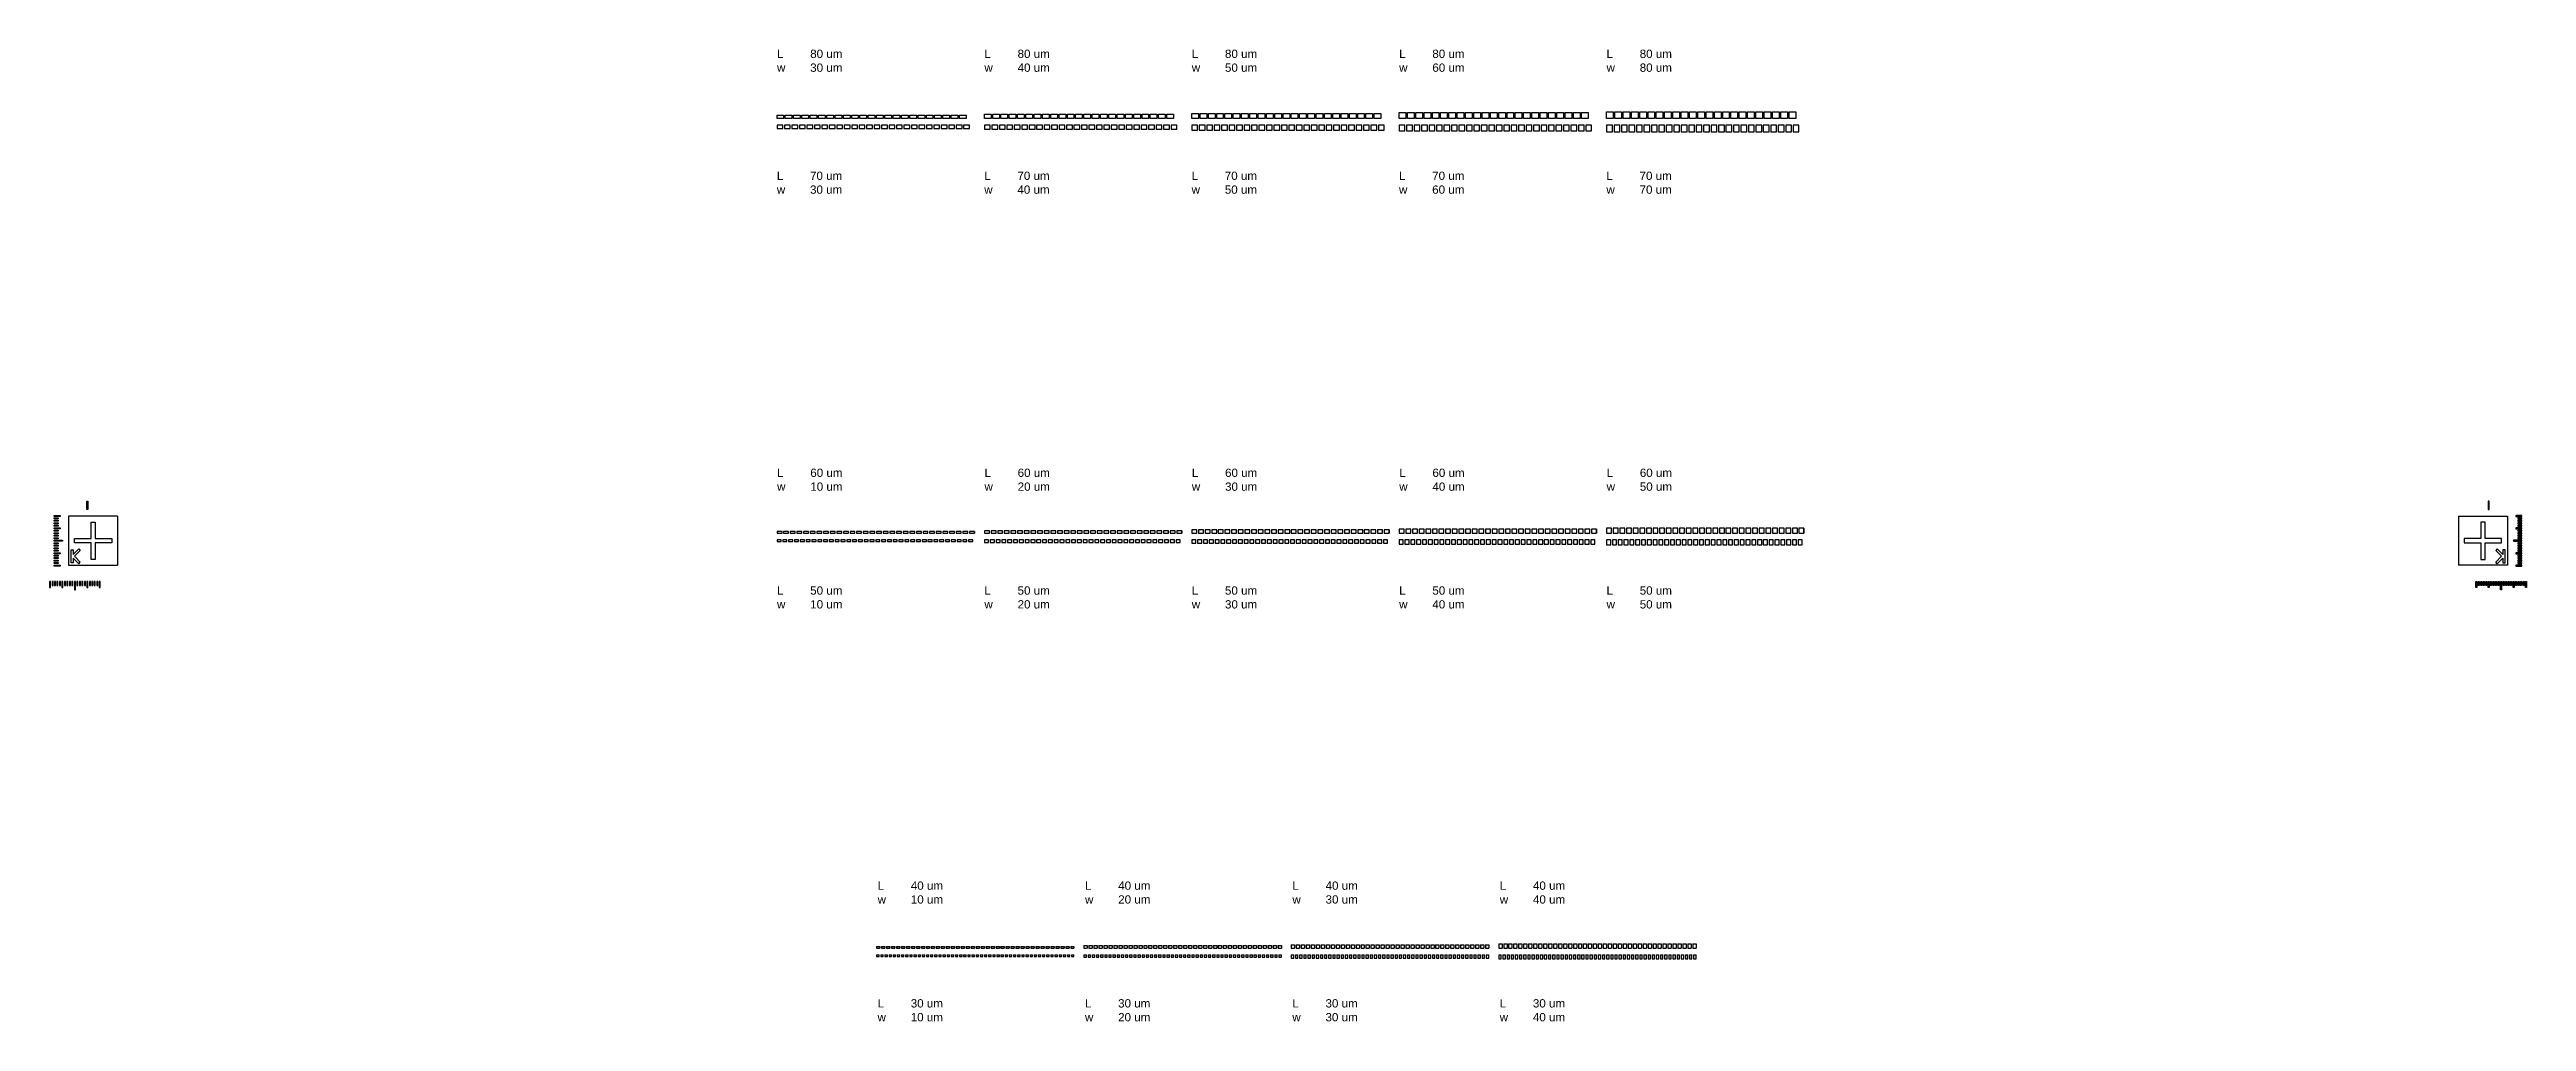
# Model space of a CAD drawing. Header units: millimetres. Extents: x 26241 to 236241, y 30294 to 280394.
# Drawn here: x 36311 to 66171, y 149600 to 161314 of the extents above; entities that cross this region are included whole.
import ezdxf

# ---------------------------------------------------------------- set-up
doc = ezdxf.new("R2010")
doc.units = ezdxf.units.MM
doc.layers.add('CLEAR', color=140, linetype='Continuous')
doc.layers.add('OPAQUE', color=10, linetype='Continuous')
doc.styles.get("Standard").update_dxf_attribs({"font": 'arial.ttf'})

msp = doc.modelspace()

# ---------------------------------------------------------------- texts
at = {"layer": 'CLEAR', "char_height": 100, "attachment_point": 1}
for s, insert in [('L^I80 um\\Pw^I30 um', (45081, 161313)), ('L^I80 um\\Pw^I40 um', (47581, 161313)), ('L^I80 um\\Pw^I50 um', (50081, 161313)), ('L^I80 um\\Pw^I60 um', (52581, 161313)), ('L^I80 um\\Pw^I80 um', (55081, 161313)), ('L^I70 um\\Pw^I30 um', (45079, 159843)), ('L^I70 um\\Pw^I40 um', (47579, 159843)), ('L^I70 um\\Pw^I50 um', (50079, 159843)), ('L^I70 um\\Pw^I60 um', (52579, 159843)), ('L^I70 um\\Pw^I70 um', (55079, 159843)), ('L^I60 um\\Pw^I10 um', (45082, 156263)), ('L^I60 um\\Pw^I20 um', (47582, 156263)), ('L^I60 um\\Pw^I30 um', (50082, 156263)), ('L^I60 um\\Pw^I40 um', (52582, 156263)), ('L^I60 um\\Pw^I50 um', (55082, 156263)), ('L^I50 um\\Pw^I10 um', (45081, 154844)), ('L^I50 um\\Pw^I20 um', (47581, 154844)), ('L^I50 um\\Pw^I30 um', (50081, 154844)), ('L^I50 um\\Pw^I40 um', (52581, 154844)), ('L^I50 um\\Pw^I50 um', (55081, 154844)), ('L^I40 um\\Pw^I10 um', (46294, 151287)), ('L^I40 um\\Pw^I20 um', (48794, 151287)), ('L^I40 um\\Pw^I30 um', (51294, 151287)), ('L^I40 um\\Pw^I40 um', (53794, 151287)), ('L^I30 um\\Pw^I10 um', (46293, 149868)), ('L^I30 um\\Pw^I20 um', (48793, 149868)), ('L^I30 um\\Pw^I30 um', (51293, 149868)), ('L^I30 um\\Pw^I40 um', (53793, 149868))]:
    msp.add_mtext_dynamic_manual_height_columns(s, width=794.65, gutter_width=12.5, heights=[273], dxfattribs=dict(at, insert=insert))

# ---------------------------------------------------------------- linework, layer by layer
at = {"layer": 'CLEAR'}
for p, q in [((45081, 160484), (45081, 160524)), ((45081, 160524), (45161, 160524)), ((45161, 160484), (45081, 160484)), ((45081, 160404), (45081, 160364)), ((45151, 160404), (45081, 160404)), ((45081, 160364), (45151, 160364)), ((45151, 160364), (45151, 160404)), ((45161, 160524), (45161, 160484)), ((45171, 160404), (45171, 160364)), ((45241, 160404), (45171, 160404)), ((45171, 160364), (45241, 160364)), ((45181, 160484), (45181, 160524)), ((45181, 160524), (45261, 160524)), ((45261, 160484), (45181, 160484)), ((45241, 160364), (45241, 160404)), ((45261, 160524), (45261, 160484)), ((45261, 160404), (45261, 160364)), ((45331, 160404), (45261, 160404)), ((45261, 160364), (45331, 160364)), ((45281, 160484), (45281, 160524)), ((45281, 160524), (45361, 160524)), ((45361, 160484), (45281, 160484)), ((45331, 160364), (45331, 160404)), ((45351, 160404), (45351, 160364)), ((45421, 160404), (45351, 160404)), ((45351, 160364), (45421, 160364)), ((45361, 160524), (45361, 160484)), ((45381, 160484), (45381, 160524)), ((45381, 160524), (45461, 160524)), ((45461, 160484), (45381, 160484)), ((45421, 160364), (45421, 160404)), ((45441, 160404), (45441, 160364)), ((45511, 160404), (45441, 160404)), ((45441, 160364), (45511, 160364)), ((45461, 160524), (45461, 160484)), ((45481, 160484), (45481, 160524)), ((45481, 160524), (45561, 160524)), ((45561, 160484), (45481, 160484)), ((45511, 160364), (45511, 160404)), ((45531, 160404), (45531, 160364)), ((45601, 160404), (45531, 160404)), ((45531, 160364), (45601, 160364)), ((45561, 160524), (45561, 160484)), ((45581, 160484), (45581, 160524)), ((45581, 160524), (45661, 160524)), ((45661, 160484), (45581, 160484)), ((45601, 160364), (45601, 160404)), ((45621, 160404), (45621, 160364)), ((45691, 160404), (45621, 160404)), ((45621, 160364), (45691, 160364)), ((45661, 160524), (45661, 160484)), ((45681, 160484), (45681, 160524)), ((45681, 160524), (45761, 160524)), ((45761, 160484), (45681, 160484)), ((45691, 160364), (45691, 160404)), ((45711, 160404), (45711, 160364)), ((45781, 160404), (45711, 160404)), ((45711, 160364), (45781, 160364)), ((45761, 160524), (45761, 160484)), ((45781, 160484), (45781, 160524)), ((45781, 160524), (45861, 160524)), ((45861, 160484), (45781, 160484)), ((45781, 160364), (45781, 160404)), ((45801, 160404), (45801, 160364)), ((45871, 160404), (45801, 160404)), ((45801, 160364), (45871, 160364)), ((45861, 160524), (45861, 160484)), ((45871, 160364), (45871, 160404)), ((45881, 160484), (45881, 160524)), ((45881, 160524), (45961, 160524)), ((45961, 160484), (45881, 160484)), ((45891, 160404), (45891, 160364)), ((45961, 160404), (45891, 160404)), ((45891, 160364), (45961, 160364)), ((45961, 160524), (45961, 160484)), ((45961, 160364), (45961, 160404)), ((45981, 160484), (45981, 160524)), ((45981, 160524), (46061, 160524)), ((46061, 160484), (45981, 160484)), ((45981, 160404), (45981, 160364)), ((46051, 160404), (45981, 160404)), ((45981, 160364), (46051, 160364)), ((46051, 160364), (46051, 160404)), ((46061, 160524), (46061, 160484)), ((46071, 160404), (46071, 160364)), ((46141, 160404), (46071, 160404)), ((46071, 160364), (46141, 160364)), ((46081, 160484), (46081, 160524)), ((46081, 160524), (46161, 160524)), ((46161, 160484), (46081, 160484)), ((46141, 160364), (46141, 160404)), ((46161, 160524), (46161, 160484)), ((46161, 160404), (46161, 160364)), ((46231, 160404), (46161, 160404)), ((46161, 160364), (46231, 160364)), ((46181, 160484), (46181, 160524)), ((46181, 160524), (46261, 160524)), ((46261, 160484), (46181, 160484)), ((46231, 160364), (46231, 160404)), ((46251, 160404), (46251, 160364)), ((46321, 160404), (46251, 160404)), ((46251, 160364), (46321, 160364)), ((46261, 160524), (46261, 160484)), ((46281, 160484), (46281, 160524)), ((46281, 160524), (46361, 160524)), ((46361, 160484), (46281, 160484)), ((46321, 160364), (46321, 160404)), ((46341, 160404), (46341, 160364)), ((46411, 160404), (46341, 160404)), ((46341, 160364), (46411, 160364)), ((46361, 160524), (46361, 160484)), ((46381, 160484), (46381, 160524)), ((46381, 160524), (46461, 160524)), ((46461, 160484), (46381, 160484)), ((46411, 160364), (46411, 160404)), ((46431, 160404), (46431, 160364)), ((46501, 160404), (46431, 160404)), ((46431, 160364), (46501, 160364)), ((46461, 160524), (46461, 160484)), ((46481, 160484), (46481, 160524)), ((46481, 160524), (46561, 160524)), ((46561, 160484), (46481, 160484)), ((46501, 160364), (46501, 160404)), ((46521, 160404), (46521, 160364)), ((46591, 160404), (46521, 160404)), ((46521, 160364), (46591, 160364)), ((46561, 160524), (46561, 160484)), ((46581, 160484), (46581, 160524)), ((46581, 160524), (46661, 160524)), ((46661, 160484), (46581, 160484)), ((46591, 160364), (46591, 160404)), ((46611, 160404), (46611, 160364)), ((46681, 160404), (46611, 160404)), ((46611, 160364), (46681, 160364)), ((46661, 160524), (46661, 160484)), ((46681, 160484), (46681, 160524)), ((46681, 160524), (46761, 160524)), ((46761, 160484), (46681, 160484)), ((46681, 160364), (46681, 160404)), ((46701, 160404), (46701, 160364)), ((46771, 160404), (46701, 160404)), ((46701, 160364), (46771, 160364)), ((46761, 160524), (46761, 160484)), ((46771, 160364), (46771, 160404)), ((46781, 160484), (46781, 160524)), ((46781, 160524), (46861, 160524)), ((46861, 160484), (46781, 160484)), ((46791, 160404), (46791, 160364)), ((46861, 160404), (46791, 160404)), ((46791, 160364), (46861, 160364)), ((46861, 160524), (46861, 160484)), ((46861, 160364), (46861, 160404)), ((46881, 160484), (46881, 160524)), ((46881, 160524), (46961, 160524)), ((46961, 160484), (46881, 160484)), ((46881, 160404), (46881, 160364)), ((46951, 160404), (46881, 160404)), ((46881, 160364), (46951, 160364)), ((46951, 160364), (46951, 160404)), ((46961, 160524), (46961, 160484)), ((46971, 160404), (46971, 160364)), ((47041, 160404), (46971, 160404)), ((46971, 160364), (47041, 160364)), ((46981, 160484), (46981, 160524)), ((46981, 160524), (47061, 160524)), ((47061, 160484), (46981, 160484)), ((47041, 160364), (47041, 160404)), ((47061, 160524), (47061, 160484)), ((47061, 160404), (47061, 160364)), ((47131, 160404), (47061, 160404)), ((47061, 160364), (47131, 160364)), ((47081, 160484), (47081, 160524)), ((47081, 160524), (47161, 160524)), ((47161, 160484), (47081, 160484)), ((47131, 160364), (47131, 160404)), ((47151, 160404), (47151, 160364)), ((47221, 160404), (47151, 160404)), ((47151, 160364), (47221, 160364)), ((47161, 160524), (47161, 160484)), ((47181, 160484), (47181, 160524)), ((47181, 160524), (47261, 160524)), ((47261, 160484), (47181, 160484)), ((47221, 160364), (47221, 160404)), ((47241, 160404), (47241, 160364)), ((47311, 160404), (47241, 160404)), ((47241, 160364), (47311, 160364)), ((47261, 160524), (47261, 160484)), ((47281, 160484), (47281, 160524)), ((47281, 160524), (47361, 160524)), ((47361, 160484), (47281, 160484)), ((47311, 160364), (47311, 160404)), ((47331, 160404), (47331, 160364)), ((47401, 160404), (47331, 160404)), ((47331, 160364), (47401, 160364)), ((47361, 160524), (47361, 160484)), ((47401, 160364), (47401, 160404)), ((47581, 160484), (47581, 160534)), ((47581, 160534), (47661, 160534)), ((47661, 160484), (47581, 160484)), ((47581, 160404), (47581, 160354)), ((47651, 160404), (47581, 160404)), ((47581, 160354), (47651, 160354)), ((47651, 160354), (47651, 160404)), ((47661, 160534), (47661, 160484)), ((47671, 160404), (47671, 160354)), ((47741, 160404), (47671, 160404)), ((47671, 160354), (47741, 160354)), ((47681, 160484), (47681, 160534)), ((47681, 160534), (47761, 160534)), ((47761, 160484), (47681, 160484)), ((47741, 160354), (47741, 160404)), ((47761, 160534), (47761, 160484)), ((47761, 160404), (47761, 160354)), ((47831, 160404), (47761, 160404)), ((47761, 160354), (47831, 160354)), ((47781, 160484), (47781, 160534)), ((47781, 160534), (47861, 160534)), ((47861, 160484), (47781, 160484)), ((47831, 160354), (47831, 160404)), ((47851, 160404), (47851, 160354)), ((47921, 160404), (47851, 160404)), ((47851, 160354), (47921, 160354)), ((47861, 160534), (47861, 160484)), ((47881, 160484), (47881, 160534)), ((47881, 160534), (47961, 160534)), ((47961, 160484), (47881, 160484)), ((47921, 160354), (47921, 160404)), ((47941, 160404), (47941, 160354)), ((48011, 160404), (47941, 160404)), ((47941, 160354), (48011, 160354)), ((47961, 160534), (47961, 160484)), ((47981, 160484), (47981, 160534)), ((47981, 160534), (48061, 160534)), ((48061, 160484), (47981, 160484)), ((48011, 160354), (48011, 160404)), ((48031, 160404), (48031, 160354)), ((48101, 160404), (48031, 160404)), ((48031, 160354), (48101, 160354)), ((48061, 160534), (48061, 160484)), ((48081, 160484), (48081, 160534)), ((48081, 160534), (48161, 160534)), ((48161, 160484), (48081, 160484)), ((48101, 160354), (48101, 160404)), ((48121, 160404), (48121, 160354)), ((48191, 160404), (48121, 160404)), ((48121, 160354), (48191, 160354)), ((48161, 160534), (48161, 160484)), ((48181, 160484), (48181, 160534)), ((48181, 160534), (48261, 160534)), ((48261, 160484), (48181, 160484)), ((48191, 160354), (48191, 160404)), ((48211, 160404), (48211, 160354)), ((48281, 160404), (48211, 160404)), ((48211, 160354), (48281, 160354)), ((48261, 160534), (48261, 160484)), ((48281, 160484), (48281, 160534)), ((48281, 160534), (48361, 160534)), ((48361, 160484), (48281, 160484)), ((48281, 160354), (48281, 160404)), ((48301, 160404), (48301, 160354)), ((48371, 160404), (48301, 160404)), ((48301, 160354), (48371, 160354)), ((48361, 160534), (48361, 160484)), ((48371, 160354), (48371, 160404)), ((48381, 160484), (48381, 160534)), ((48381, 160534), (48461, 160534)), ((48461, 160484), (48381, 160484)), ((48391, 160404), (48391, 160354)), ((48461, 160404), (48391, 160404)), ((48391, 160354), (48461, 160354)), ((48461, 160534), (48461, 160484)), ((48461, 160354), (48461, 160404)), ((48481, 160484), (48481, 160534)), ((48481, 160534), (48561, 160534)), ((48561, 160484), (48481, 160484)), ((48481, 160404), (48481, 160354)), ((48551, 160404), (48481, 160404)), ((48481, 160354), (48551, 160354)), ((48551, 160354), (48551, 160404)), ((48561, 160534), (48561, 160484)), ((48571, 160404), (48571, 160354)), ((48641, 160404), (48571, 160404)), ((48571, 160354), (48641, 160354)), ((48581, 160484), (48581, 160534)), ((48581, 160534), (48661, 160534)), ((48661, 160484), (48581, 160484)), ((48641, 160354), (48641, 160404)), ((48661, 160534), (48661, 160484)), ((48661, 160404), (48661, 160354)), ((48731, 160404), (48661, 160404)), ((48661, 160354), (48731, 160354)), ((48681, 160484), (48681, 160534)), ((48681, 160534), (48761, 160534)), ((48761, 160484), (48681, 160484)), ((48731, 160354), (48731, 160404)), ((48751, 160404), (48751, 160354)), ((48821, 160404), (48751, 160404)), ((48751, 160354), (48821, 160354)), ((48761, 160534), (48761, 160484)), ((48781, 160484), (48781, 160534)), ((48781, 160534), (48861, 160534)), ((48861, 160484), (48781, 160484)), ((48821, 160354), (48821, 160404)), ((48841, 160404), (48841, 160354)), ((48911, 160404), (48841, 160404)), ((48841, 160354), (48911, 160354)), ((48861, 160534), (48861, 160484)), ((48881, 160484), (48881, 160534)), ((48881, 160534), (48961, 160534)), ((48961, 160484), (48881, 160484)), ((48911, 160354), (48911, 160404)), ((48931, 160404), (48931, 160354)), ((49001, 160404), (48931, 160404)), ((48931, 160354), (49001, 160354)), ((48961, 160534), (48961, 160484)), ((48981, 160484), (48981, 160534)), ((48981, 160534), (49061, 160534)), ((49061, 160484), (48981, 160484)), ((49001, 160354), (49001, 160404)), ((49021, 160404), (49021, 160354)), ((49091, 160404), (49021, 160404)), ((49021, 160354), (49091, 160354)), ((49061, 160534), (49061, 160484)), ((49081, 160484), (49081, 160534)), ((49081, 160534), (49161, 160534)), ((49161, 160484), (49081, 160484)), ((49091, 160354), (49091, 160404)), ((49111, 160404), (49111, 160354)), ((49181, 160404), (49111, 160404)), ((49111, 160354), (49181, 160354)), ((49161, 160534), (49161, 160484)), ((49181, 160484), (49181, 160534)), ((49181, 160534), (49261, 160534)), ((49261, 160484), (49181, 160484)), ((49181, 160354), (49181, 160404)), ((49201, 160404), (49201, 160354)), ((49271, 160404), (49201, 160404)), ((49201, 160354), (49271, 160354)), ((49261, 160534), (49261, 160484)), ((49271, 160354), (49271, 160404)), ((49281, 160484), (49281, 160534)), ((49281, 160534), (49361, 160534)), ((49361, 160484), (49281, 160484)), ((49291, 160404), (49291, 160354)), ((49361, 160404), (49291, 160404)), ((49291, 160354), (49361, 160354)), ((49361, 160534), (49361, 160484)), ((49361, 160354), (49361, 160404)), ((49381, 160484), (49381, 160534)), ((49381, 160534), (49461, 160534)), ((49461, 160484), (49381, 160484)), ((49381, 160404), (49381, 160354)), ((49451, 160404), (49381, 160404)), ((49381, 160354), (49451, 160354)), ((49451, 160354), (49451, 160404)), ((49461, 160534), (49461, 160484)), ((49471, 160404), (49471, 160354)), ((49541, 160404), (49471, 160404)), ((49471, 160354), (49541, 160354)), ((49481, 160484), (49481, 160534)), ((49481, 160534), (49561, 160534)), ((49561, 160484), (49481, 160484)), ((49541, 160354), (49541, 160404)), ((49561, 160534), (49561, 160484)), ((49561, 160404), (49561, 160354)), ((49631, 160404), (49561, 160404)), ((49561, 160354), (49631, 160354)), ((49581, 160484), (49581, 160534)), ((49581, 160534), (49661, 160534)), ((49661, 160484), (49581, 160484)), ((49631, 160354), (49631, 160404)), ((49651, 160404), (49651, 160354)), ((49721, 160404), (49651, 160404)), ((49651, 160354), (49721, 160354)), ((49661, 160534), (49661, 160484)), ((49681, 160484), (49681, 160534)), ((49681, 160534), (49761, 160534)), ((49761, 160484), (49681, 160484)), ((49721, 160354), (49721, 160404)), ((49741, 160404), (49741, 160354)), ((49811, 160404), (49741, 160404)), ((49741, 160354), (49811, 160354)), ((49761, 160534), (49761, 160484)), ((49781, 160484), (49781, 160534)), ((49781, 160534), (49861, 160534)), ((49861, 160484), (49781, 160484)), ((49811, 160354), (49811, 160404)), ((49831, 160404), (49831, 160354)), ((49901, 160404), (49831, 160404)), ((49831, 160354), (49901, 160354)), ((49861, 160534), (49861, 160484)), ((49901, 160354), (49901, 160404)), ((50081, 160484), (50081, 160544)), ((50081, 160544), (50161, 160544)), ((50161, 160484), (50081, 160484)), ((50081, 160404), (50081, 160344)), ((50151, 160404), (50081, 160404)), ((50151, 160344), (50151, 160404)), ((50161, 160544), (50161, 160484)), ((50171, 160404), (50171, 160344)), ((50241, 160404), (50171, 160404)), ((50181, 160484), (50181, 160544)), ((50181, 160544), (50261, 160544)), ((50261, 160484), (50181, 160484)), ((50241, 160344), (50241, 160404)), ((50261, 160544), (50261, 160484)), ((50261, 160404), (50261, 160344)), ((50331, 160404), (50261, 160404)), ((50281, 160484), (50281, 160544)), ((50281, 160544), (50361, 160544)), ((50361, 160484), (50281, 160484)), ((50331, 160344), (50331, 160404)), ((50351, 160404), (50351, 160344)), ((50421, 160404), (50351, 160404)), ((50361, 160544), (50361, 160484)), ((50381, 160484), (50381, 160544)), ((50381, 160544), (50461, 160544)), ((50461, 160484), (50381, 160484)), ((50421, 160344), (50421, 160404)), ((50441, 160404), (50441, 160344)), ((50511, 160404), (50441, 160404)), ((50461, 160544), (50461, 160484)), ((50481, 160484), (50481, 160544)), ((50481, 160544), (50561, 160544)), ((50561, 160484), (50481, 160484)), ((50511, 160344), (50511, 160404)), ((50531, 160404), (50531, 160344)), ((50601, 160404), (50531, 160404)), ((50561, 160544), (50561, 160484)), ((50581, 160484), (50581, 160544)), ((50581, 160544), (50661, 160544)), ((50661, 160484), (50581, 160484)), ((50601, 160344), (50601, 160404)), ((50621, 160404), (50621, 160344)), ((50691, 160404), (50621, 160404)), ((50661, 160544), (50661, 160484)), ((50681, 160484), (50681, 160544)), ((50681, 160544), (50761, 160544)), ((50761, 160484), (50681, 160484)), ((50691, 160344), (50691, 160404)), ((50711, 160404), (50711, 160344)), ((50781, 160404), (50711, 160404)), ((50761, 160544), (50761, 160484)), ((50781, 160484), (50781, 160544)), ((50781, 160544), (50861, 160544)), ((50861, 160484), (50781, 160484)), ((50781, 160344), (50781, 160404)), ((50801, 160404), (50801, 160344)), ((50871, 160404), (50801, 160404)), ((50861, 160544), (50861, 160484)), ((50871, 160344), (50871, 160404)), ((50881, 160484), (50881, 160544)), ((50881, 160544), (50961, 160544)), ((50961, 160484), (50881, 160484)), ((50891, 160404), (50891, 160344)), ((50961, 160404), (50891, 160404)), ((50961, 160544), (50961, 160484)), ((50961, 160344), (50961, 160404)), ((50981, 160484), (50981, 160544)), ((50981, 160544), (51061, 160544)), ((51061, 160484), (50981, 160484)), ((50981, 160404), (50981, 160344)), ((51051, 160404), (50981, 160404)), ((51051, 160344), (51051, 160404)), ((51061, 160544), (51061, 160484)), ((51071, 160404), (51071, 160344)), ((51141, 160404), (51071, 160404)), ((51081, 160484), (51081, 160544)), ((51081, 160544), (51161, 160544)), ((51161, 160484), (51081, 160484)), ((51141, 160344), (51141, 160404)), ((51161, 160544), (51161, 160484)), ((51161, 160404), (51161, 160344)), ((51231, 160404), (51161, 160404)), ((51181, 160484), (51181, 160544)), ((51181, 160544), (51261, 160544)), ((51261, 160484), (51181, 160484)), ((51231, 160344), (51231, 160404)), ((51251, 160404), (51251, 160344)), ((51321, 160404), (51251, 160404)), ((51261, 160544), (51261, 160484)), ((51281, 160484), (51281, 160544)), ((51281, 160544), (51361, 160544)), ((51361, 160484), (51281, 160484)), ((51321, 160344), (51321, 160404)), ((51341, 160404), (51341, 160344)), ((51411, 160404), (51341, 160404)), ((51361, 160544), (51361, 160484)), ((51381, 160484), (51381, 160544)), ((51381, 160544), (51461, 160544)), ((51461, 160484), (51381, 160484)), ((51411, 160344), (51411, 160404)), ((51431, 160404), (51431, 160344)), ((51501, 160404), (51431, 160404)), ((51461, 160544), (51461, 160484)), ((51481, 160484), (51481, 160544)), ((51481, 160544), (51561, 160544)), ((51561, 160484), (51481, 160484)), ((51501, 160344), (51501, 160404)), ((51521, 160404), (51521, 160344)), ((51591, 160404), (51521, 160404)), ((51561, 160544), (51561, 160484)), ((51581, 160484), (51581, 160544)), ((51581, 160544), (51661, 160544)), ((51661, 160484), (51581, 160484)), ((51591, 160344), (51591, 160404)), ((51611, 160404), (51611, 160344)), ((51681, 160404), (51611, 160404)), ((51661, 160544), (51661, 160484)), ((51681, 160484), (51681, 160544)), ((51681, 160544), (51761, 160544)), ((51761, 160484), (51681, 160484)), ((51681, 160344), (51681, 160404)), ((51701, 160404), (51701, 160344)), ((51771, 160404), (51701, 160404)), ((51761, 160544), (51761, 160484)), ((51771, 160344), (51771, 160404)), ((51781, 160484), (51781, 160544)), ((51781, 160544), (51861, 160544)), ((51861, 160484), (51781, 160484)), ((51791, 160404), (51791, 160344)), ((51861, 160404), (51791, 160404)), ((51861, 160544), (51861, 160484)), ((51861, 160344), (51861, 160404)), ((51881, 160484), (51881, 160544)), ((51881, 160544), (51961, 160544)), ((51961, 160484), (51881, 160484)), ((51881, 160404), (51881, 160344)), ((51951, 160404), (51881, 160404)), ((51951, 160344), (51951, 160404)), ((51961, 160544), (51961, 160484)), ((51971, 160404), (51971, 160344)), ((52041, 160404), (51971, 160404)), ((51981, 160484), (51981, 160544)), ((51981, 160544), (52061, 160544)), ((52061, 160484), (51981, 160484)), ((52041, 160344), (52041, 160404)), ((52061, 160544), (52061, 160484)), ((52061, 160404), (52061, 160344)), ((52131, 160404), (52061, 160404)), ((52081, 160484), (52081, 160544)), ((52081, 160544), (52161, 160544)), ((52161, 160484), (52081, 160484)), ((52131, 160344), (52131, 160404)), ((52151, 160404), (52151, 160344)), ((52221, 160404), (52151, 160404)), ((52161, 160544), (52161, 160484)), ((52181, 160484), (52181, 160544)), ((52181, 160544), (52261, 160544)), ((52261, 160484), (52181, 160484)), ((52221, 160344), (52221, 160404)), ((52241, 160404), (52241, 160344)), ((52311, 160404), (52241, 160404)), ((52261, 160544), (52261, 160484)), ((52281, 160484), (52281, 160544)), ((52281, 160544), (52361, 160544)), ((52361, 160484), (52281, 160484)), ((52311, 160344), (52311, 160404)), ((52331, 160404), (52331, 160344)), ((52401, 160404), (52331, 160404)), ((52361, 160544), (52361, 160484)), ((52401, 160344), (52401, 160404)), ((52581, 160484), (52581, 160554)), ((52581, 160554), (52661, 160554)), ((52661, 160484), (52581, 160484)), ((52581, 160404), (52581, 160334)), ((52651, 160404), (52581, 160404)), ((52651, 160334), (52651, 160404)), ((52661, 160554), (52661, 160484)), ((52671, 160404), (52671, 160334)), ((52741, 160404), (52671, 160404)), ((52681, 160484), (52681, 160554)), ((52681, 160554), (52761, 160554)), ((52761, 160484), (52681, 160484)), ((52741, 160334), (52741, 160404)), ((52761, 160554), (52761, 160484)), ((52761, 160404), (52761, 160334)), ((52831, 160404), (52761, 160404)), ((52781, 160484), (52781, 160554)), ((52781, 160554), (52861, 160554)), ((52861, 160484), (52781, 160484)), ((52831, 160334), (52831, 160404)), ((52851, 160404), (52851, 160334)), ((52921, 160404), (52851, 160404)), ((52861, 160554), (52861, 160484)), ((52881, 160484), (52881, 160554)), ((52881, 160554), (52961, 160554)), ((52961, 160484), (52881, 160484)), ((52921, 160334), (52921, 160404)), ((52941, 160404), (52941, 160334)), ((53011, 160404), (52941, 160404)), ((52961, 160554), (52961, 160484)), ((52981, 160484), (52981, 160554)), ((52981, 160554), (53061, 160554)), ((53061, 160484), (52981, 160484)), ((53011, 160334), (53011, 160404)), ((53031, 160404), (53031, 160334)), ((53101, 160404), (53031, 160404)), ((53061, 160554), (53061, 160484)), ((53081, 160484), (53081, 160554)), ((53081, 160554), (53161, 160554)), ((53161, 160484), (53081, 160484)), ((53101, 160334), (53101, 160404)), ((53121, 160404), (53121, 160334)), ((53191, 160404), (53121, 160404)), ((53161, 160554), (53161, 160484)), ((53181, 160484), (53181, 160554)), ((53181, 160554), (53261, 160554)), ((53261, 160484), (53181, 160484)), ((53191, 160334), (53191, 160404)), ((53211, 160404), (53211, 160334)), ((53281, 160404), (53211, 160404)), ((53261, 160554), (53261, 160484)), ((53281, 160484), (53281, 160554)), ((53281, 160554), (53361, 160554)), ((53361, 160484), (53281, 160484)), ((53281, 160334), (53281, 160404)), ((53301, 160404), (53301, 160334)), ((53371, 160404), (53301, 160404)), ((53361, 160554), (53361, 160484)), ((53371, 160334), (53371, 160404)), ((53381, 160484), (53381, 160554)), ((53381, 160554), (53461, 160554)), ((53461, 160484), (53381, 160484)), ((53391, 160404), (53391, 160334)), ((53461, 160404), (53391, 160404)), ((53461, 160554), (53461, 160484)), ((53461, 160334), (53461, 160404)), ((53481, 160484), (53481, 160554)), ((53481, 160554), (53561, 160554)), ((53561, 160484), (53481, 160484)), ((53481, 160404), (53481, 160334)), ((53551, 160404), (53481, 160404)), ((53551, 160334), (53551, 160404)), ((53561, 160554), (53561, 160484)), ((53571, 160404), (53571, 160334)), ((53641, 160404), (53571, 160404)), ((53581, 160484), (53581, 160554)), ((53581, 160554), (53661, 160554)), ((53661, 160484), (53581, 160484)), ((53641, 160334), (53641, 160404)), ((53661, 160554), (53661, 160484)), ((53661, 160404), (53661, 160334)), ((53731, 160404), (53661, 160404)), ((53681, 160484), (53681, 160554)), ((53681, 160554), (53761, 160554)), ((53761, 160484), (53681, 160484)), ((53731, 160334), (53731, 160404)), ((53751, 160404), (53751, 160334)), ((53821, 160404), (53751, 160404)), ((53761, 160554), (53761, 160484)), ((53781, 160484), (53781, 160554)), ((53781, 160554), (53861, 160554)), ((53861, 160484), (53781, 160484)), ((53821, 160334), (53821, 160404)), ((53841, 160404), (53841, 160334)), ((53911, 160404), (53841, 160404)), ((53861, 160554), (53861, 160484)), ((53881, 160484), (53881, 160554)), ((53881, 160554), (53961, 160554)), ((53961, 160484), (53881, 160484)), ((53911, 160334), (53911, 160404)), ((53931, 160404), (53931, 160334)), ((54001, 160404), (53931, 160404)), ((53961, 160554), (53961, 160484)), ((53981, 160484), (53981, 160554)), ((53981, 160554), (54061, 160554)), ((54061, 160484), (53981, 160484)), ((54001, 160334), (54001, 160404)), ((54021, 160404), (54021, 160334)), ((54091, 160404), (54021, 160404)), ((54061, 160554), (54061, 160484)), ((54081, 160484), (54081, 160554)), ((54081, 160554), (54161, 160554)), ((54161, 160484), (54081, 160484)), ((54091, 160334), (54091, 160404)), ((54111, 160404), (54111, 160334)), ((54181, 160404), (54111, 160404)), ((54161, 160554), (54161, 160484)), ((54181, 160484), (54181, 160554)), ((54181, 160554), (54261, 160554)), ((54261, 160484), (54181, 160484)), ((54181, 160334), (54181, 160404)), ((54201, 160404), (54201, 160334)), ((54271, 160404), (54201, 160404)), ((54261, 160554), (54261, 160484)), ((54271, 160334), (54271, 160404)), ((54281, 160484), (54281, 160554)), ((54281, 160554), (54361, 160554)), ((54361, 160484), (54281, 160484)), ((54291, 160404), (54291, 160334)), ((54361, 160404), (54291, 160404)), ((54361, 160554), (54361, 160484)), ((54361, 160334), (54361, 160404)), ((54381, 160484), (54381, 160554)), ((54381, 160554), (54461, 160554)), ((54461, 160484), (54381, 160484)), ((54381, 160404), (54381, 160334)), ((54451, 160404), (54381, 160404)), ((54451, 160334), (54451, 160404)), ((54461, 160554), (54461, 160484)), ((54471, 160404), (54471, 160334)), ((54541, 160404), (54471, 160404)), ((54481, 160484), (54481, 160554)), ((54481, 160554), (54561, 160554)), ((54561, 160484), (54481, 160484)), ((54541, 160334), (54541, 160404)), ((54561, 160554), (54561, 160484)), ((54561, 160404), (54561, 160334)), ((54631, 160404), (54561, 160404)), ((54581, 160484), (54581, 160554)), ((54581, 160554), (54661, 160554)), ((54661, 160484), (54581, 160484)), ((54631, 160334), (54631, 160404)), ((54651, 160404), (54651, 160334)), ((54721, 160404), (54651, 160404)), ((54661, 160554), (54661, 160484)), ((54681, 160484), (54681, 160554)), ((54681, 160554), (54761, 160554)), ((54761, 160484), (54681, 160484)), ((54721, 160334), (54721, 160404)), ((54741, 160404), (54741, 160334)), ((54811, 160404), (54741, 160404)), ((54761, 160554), (54761, 160484)), ((54781, 160484), (54781, 160554)), ((54781, 160554), (54861, 160554)), ((54861, 160484), (54781, 160484)), ((54811, 160334), (54811, 160404)), ((54831, 160404), (54831, 160334)), ((54901, 160404), (54831, 160404)), ((54861, 160554), (54861, 160484)), ((54901, 160334), (54901, 160404)), ((55081, 160484), (55081, 160564)), ((55081, 160564), (55161, 160564)), ((55161, 160484), (55081, 160484)), ((55081, 160404), (55081, 160324)), ((55151, 160404), (55081, 160404)), ((55151, 160324), (55151, 160404)), ((55161, 160564), (55161, 160484)), ((55171, 160404), (55171, 160324)), ((55241, 160404), (55171, 160404)), ((55181, 160484), (55181, 160564)), ((55181, 160564), (55261, 160564)), ((55261, 160484), (55181, 160484)), ((55241, 160324), (55241, 160404)), ((55261, 160564), (55261, 160484)), ((55261, 160404), (55261, 160324)), ((55331, 160404), (55261, 160404)), ((55281, 160484), (55281, 160564)), ((55281, 160564), (55361, 160564)), ((55361, 160484), (55281, 160484)), ((55331, 160324), (55331, 160404)), ((55351, 160404), (55351, 160324)), ((55421, 160404), (55351, 160404)), ((55361, 160564), (55361, 160484)), ((55381, 160484), (55381, 160564)), ((55381, 160564), (55461, 160564)), ((55461, 160484), (55381, 160484)), ((55421, 160324), (55421, 160404)), ((55441, 160404), (55441, 160324)), ((55511, 160404), (55441, 160404)), ((55461, 160564), (55461, 160484)), ((55481, 160484), (55481, 160564)), ((55481, 160564), (55561, 160564)), ((55561, 160484), (55481, 160484)), ((55511, 160324), (55511, 160404)), ((55531, 160404), (55531, 160324)), ((55601, 160404), (55531, 160404)), ((55561, 160564), (55561, 160484)), ((55581, 160484), (55581, 160564)), ((55581, 160564), (55661, 160564)), ((55661, 160484), (55581, 160484)), ((55601, 160324), (55601, 160404)), ((55621, 160404), (55621, 160324)), ((55691, 160404), (55621, 160404)), ((55661, 160564), (55661, 160484)), ((55681, 160484), (55681, 160564)), ((55681, 160564), (55761, 160564)), ((55761, 160484), (55681, 160484)), ((55691, 160324), (55691, 160404)), ((55711, 160404), (55711, 160324)), ((55781, 160404), (55711, 160404)), ((55761, 160564), (55761, 160484)), ((55781, 160484), (55781, 160564)), ((55781, 160564), (55861, 160564)), ((55861, 160484), (55781, 160484)), ((55781, 160324), (55781, 160404)), ((55801, 160404), (55801, 160324)), ((55871, 160404), (55801, 160404)), ((55861, 160564), (55861, 160484)), ((55871, 160324), (55871, 160404)), ((55881, 160484), (55881, 160564)), ((55881, 160564), (55961, 160564)), ((55961, 160484), (55881, 160484)), ((55891, 160404), (55891, 160324)), ((55961, 160404), (55891, 160404)), ((55961, 160564), (55961, 160484)), ((55961, 160324), (55961, 160404)), ((55981, 160484), (55981, 160564)), ((55981, 160564), (56061, 160564)), ((56061, 160484), (55981, 160484)), ((55981, 160404), (55981, 160324)), ((56051, 160404), (55981, 160404)), ((56051, 160324), (56051, 160404)), ((56061, 160564), (56061, 160484)), ((56071, 160404), (56071, 160324)), ((56141, 160404), (56071, 160404)), ((56081, 160484), (56081, 160564)), ((56081, 160564), (56161, 160564)), ((56161, 160484), (56081, 160484)), ((56141, 160324), (56141, 160404)), ((56161, 160564), (56161, 160484)), ((56161, 160404), (56161, 160324)), ((56231, 160404), (56161, 160404)), ((56181, 160484), (56181, 160564)), ((56181, 160564), (56261, 160564)), ((56261, 160484), (56181, 160484)), ((56231, 160324), (56231, 160404)), ((56251, 160404), (56251, 160324)), ((56321, 160404), (56251, 160404)), ((56261, 160564), (56261, 160484)), ((56281, 160484), (56281, 160564)), ((56281, 160564), (56361, 160564)), ((56361, 160484), (56281, 160484)), ((56321, 160324), (56321, 160404)), ((56341, 160404), (56341, 160324)), ((56411, 160404), (56341, 160404)), ((56361, 160564), (56361, 160484)), ((56381, 160484), (56381, 160564)), ((56381, 160564), (56461, 160564)), ((56461, 160484), (56381, 160484)), ((56411, 160324), (56411, 160404)), ((56431, 160404), (56431, 160324)), ((56501, 160404), (56431, 160404)), ((56461, 160564), (56461, 160484)), ((56481, 160484), (56481, 160564)), ((56481, 160564), (56561, 160564)), ((56561, 160484), (56481, 160484)), ((56501, 160324), (56501, 160404)), ((56521, 160404), (56521, 160324)), ((56591, 160404), (56521, 160404)), ((56561, 160564), (56561, 160484)), ((56581, 160484), (56581, 160564)), ((56581, 160564), (56661, 160564)), ((56661, 160484), (56581, 160484)), ((56591, 160324), (56591, 160404)), ((56611, 160404), (56611, 160324)), ((56681, 160404), (56611, 160404)), ((56661, 160564), (56661, 160484)), ((56681, 160484), (56681, 160564)), ((56681, 160564), (56761, 160564)), ((56761, 160484), (56681, 160484)), ((56681, 160324), (56681, 160404)), ((56701, 160404), (56701, 160324)), ((56771, 160404), (56701, 160404)), ((56761, 160564), (56761, 160484)), ((56771, 160324), (56771, 160404)), ((56781, 160484), (56781, 160564)), ((56781, 160564), (56861, 160564)), ((56861, 160484), (56781, 160484)), ((56791, 160404), (56791, 160324)), ((56861, 160404), (56791, 160404)), ((56861, 160564), (56861, 160484)), ((56861, 160324), (56861, 160404)), ((56881, 160484), (56881, 160564)), ((56881, 160564), (56961, 160564)), ((56961, 160484), (56881, 160484)), ((56881, 160404), (56881, 160324)), ((56951, 160404), (56881, 160404)), ((56951, 160324), (56951, 160404)), ((56961, 160564), (56961, 160484)), ((56971, 160404), (56971, 160324)), ((57041, 160404), (56971, 160404)), ((56981, 160484), (56981, 160564)), ((56981, 160564), (57061, 160564)), ((57061, 160484), (56981, 160484)), ((57041, 160324), (57041, 160404)), ((57061, 160564), (57061, 160484)), ((57061, 160404), (57061, 160324)), ((57131, 160404), (57061, 160404)), ((57081, 160484), (57081, 160564)), ((57081, 160564), (57161, 160564)), ((57161, 160484), (57081, 160484)), ((57131, 160324), (57131, 160404)), ((57151, 160404), (57151, 160324)), ((57221, 160404), (57151, 160404)), ((57161, 160564), (57161, 160484)), ((57181, 160484), (57181, 160564)), ((57181, 160564), (57261, 160564)), ((57261, 160484), (57181, 160484)), ((57221, 160324), (57221, 160404)), ((57241, 160404), (57241, 160324)), ((57311, 160404), (57241, 160404)), ((57261, 160564), (57261, 160484)), ((57281, 160484), (57281, 160564)), ((57281, 160564), (57361, 160564)), ((57361, 160484), (57281, 160484)), ((57311, 160324), (57311, 160404)), ((57331, 160404), (57331, 160324)), ((57401, 160404), (57331, 160404)), ((57361, 160564), (57361, 160484)), ((57401, 160324), (57401, 160404)), ((50081, 160344), (50151, 160344)), ((50171, 160344), (50241, 160344)), ((50261, 160344), (50331, 160344)), ((50351, 160344), (50421, 160344)), ((50441, 160344), (50511, 160344)), ((50531, 160344), (50601, 160344)), ((50621, 160344), (50691, 160344)), ((50711, 160344), (50781, 160344)), ((50801, 160344), (50871, 160344)), ((50891, 160344), (50961, 160344)), ((50981, 160344), (51051, 160344)), ((51071, 160344), (51141, 160344)), ((51161, 160344), (51231, 160344)), ((51251, 160344), (51321, 160344)), ((51341, 160344), (51411, 160344)), ((51431, 160344), (51501, 160344)), ((51521, 160344), (51591, 160344)), ((51611, 160344), (51681, 160344)), ((51701, 160344), (51771, 160344)), ((51791, 160344), (51861, 160344)), ((51881, 160344), (51951, 160344)), ((51971, 160344), (52041, 160344)), ((52061, 160344), (52131, 160344)), ((52151, 160344), (52221, 160344)), ((52241, 160344), (52311, 160344)), ((52331, 160344), (52401, 160344)), ((52581, 160334), (52651, 160334)), ((52671, 160334), (52741, 160334)), ((52761, 160334), (52831, 160334)), ((52851, 160334), (52921, 160334)), ((52941, 160334), (53011, 160334)), ((53031, 160334), (53101, 160334)), ((53121, 160334), (53191, 160334)), ((53211, 160334), (53281, 160334)), ((53301, 160334), (53371, 160334)), ((53391, 160334), (53461, 160334)), ((53481, 160334), (53551, 160334)), ((53571, 160334), (53641, 160334)), ((53661, 160334), (53731, 160334)), ((53751, 160334), (53821, 160334)), ((53841, 160334), (53911, 160334)), ((53931, 160334), (54001, 160334)), ((54021, 160334), (54091, 160334)), ((54111, 160334), (54181, 160334)), ((54201, 160334), (54271, 160334)), ((54291, 160334), (54361, 160334)), ((54381, 160334), (54451, 160334)), ((54471, 160334), (54541, 160334)), ((54561, 160334), (54631, 160334)), ((54651, 160334), (54721, 160334)), ((54741, 160334), (54811, 160334)), ((54831, 160334), (54901, 160334)), ((55081, 160324), (55151, 160324)), ((55171, 160324), (55241, 160324)), ((55261, 160324), (55331, 160324)), ((55351, 160324), (55421, 160324)), ((55441, 160324), (55511, 160324)), ((55531, 160324), (55601, 160324)), ((55621, 160324), (55691, 160324)), ((55711, 160324), (55781, 160324)), ((55801, 160324), (55871, 160324)), ((55891, 160324), (55961, 160324)), ((55981, 160324), (56051, 160324)), ((56071, 160324), (56141, 160324)), ((56161, 160324), (56231, 160324)), ((56251, 160324), (56321, 160324)), ((56341, 160324), (56411, 160324)), ((56431, 160324), (56501, 160324)), ((56521, 160324), (56591, 160324)), ((56611, 160324), (56681, 160324)), ((56701, 160324), (56771, 160324)), ((56791, 160324), (56861, 160324)), ((56881, 160324), (56951, 160324)), ((56971, 160324), (57041, 160324)), ((57061, 160324), (57131, 160324)), ((57151, 160324), (57221, 160324)), ((57241, 160324), (57311, 160324)), ((57331, 160324), (57401, 160324)), ((36761, 155769), (36761, 155869)), ((36761, 155869), (36773, 155869)), ((36773, 155869), (36773, 155769)), ((65709, 155869), (65709, 155769)), ((65721, 155869), (65709, 155869)), ((65721, 155769), (65721, 155869)), ((36366, 155700), (36441, 155700)), ((36366, 155688), (36366, 155700)), ((36441, 155688), (36366, 155688)), ((36366, 155670), (36416, 155670)), ((36366, 155658), (36366, 155670)), ((36416, 155658), (36366, 155658)), ((36366, 155640), (36416, 155640)), ((36366, 155628), (36366, 155640)), ((36416, 155628), (36366, 155628)), ((36366, 155610), (36416, 155610)), ((36366, 155598), (36366, 155610)), ((36416, 155598), (36366, 155598)), ((36366, 155580), (36416, 155580)), ((36366, 155568), (36366, 155580)), ((36416, 155670), (36416, 155658)), ((36416, 155640), (36416, 155628)), ((36416, 155610), (36416, 155598)), ((36416, 155580), (36416, 155568)), ((36441, 155700), (36441, 155688)), ((36773, 155769), (36761, 155769)), ((36811, 155419), (36811, 155619)), ((36811, 155619), (36861, 155619)), ((36861, 155619), (36861, 155419)), ((65671, 155619), (65621, 155619)), ((65621, 155619), (65621, 155419)), ((65671, 155419), (65671, 155619)), ((65709, 155769), (65721, 155769)), ((66116, 155700), (66041, 155700)), ((66041, 155700), (66041, 155688)), ((66041, 155688), (66116, 155688)), ((66116, 155670), (66066, 155670)), ((66066, 155670), (66066, 155658)), ((66066, 155658), (66116, 155658)), ((66116, 155640), (66066, 155640)), ((66066, 155640), (66066, 155628)), ((66066, 155628), (66116, 155628)), ((66116, 155610), (66066, 155610)), ((66066, 155610), (66066, 155598)), ((66066, 155598), (66116, 155598)), ((66116, 155580), (66066, 155580)), ((66066, 155580), (66066, 155568)), ((66116, 155688), (66116, 155700)), ((66116, 155658), (66116, 155670)), ((66116, 155628), (66116, 155640)), ((66116, 155598), (66116, 155610)), ((66116, 155568), (66116, 155580)), ((36416, 155568), (36366, 155568)), ((36366, 155550), (36441, 155550)), ((36366, 155538), (36366, 155550)), ((36441, 155538), (36366, 155538)), ((36366, 155520), (36416, 155520)), ((36366, 155508), (36366, 155520)), ((36416, 155508), (36366, 155508)), ((36366, 155490), (36416, 155490)), ((36366, 155478), (36366, 155490)), ((36416, 155478), (36366, 155478)), ((36366, 155460), (36416, 155460)), ((36366, 155448), (36366, 155460)), ((36416, 155448), (36366, 155448)), ((36366, 155430), (36416, 155430)), ((36366, 155418), (36366, 155430)), ((36416, 155418), (36366, 155418)), ((36366, 155400), (36466, 155400)), ((36366, 155388), (36366, 155400)), ((36466, 155388), (36366, 155388)), ((36366, 155370), (36416, 155370)), ((36366, 155358), (36366, 155370)), ((36416, 155358), (36366, 155358)), ((36366, 155340), (36416, 155340)), ((36366, 155328), (36366, 155340)), ((36416, 155328), (36366, 155328)), ((36366, 155310), (36416, 155310)), ((36366, 155298), (36366, 155310)), ((36416, 155298), (36366, 155298)), ((36366, 155280), (36416, 155280)), ((36366, 155268), (36366, 155280)), ((36416, 155520), (36416, 155508)), ((36416, 155490), (36416, 155478)), ((36416, 155460), (36416, 155448)), ((36416, 155430), (36416, 155418)), ((36416, 155370), (36416, 155358)), ((36416, 155340), (36416, 155328)), ((36416, 155310), (36416, 155298)), ((36416, 155280), (36416, 155268)), ((36441, 155550), (36441, 155538)), ((36466, 155400), (36466, 155388)), ((36570, 155284), (36596, 155284)), ((36570, 155128), (36570, 155284)), ((36596, 155227), (36664, 155295)), ((36596, 155284), (36596, 155227)), ((36611, 155419), (36811, 155419)), ((36611, 155369), (36611, 155419)), ((36811, 155369), (36611, 155369)), ((36611, 155206), (36682, 155276)), ((36664, 155295), (36682, 155276)), ((36811, 155169), (36811, 155369)), ((36861, 155419), (37061, 155419)), ((37061, 155369), (36861, 155369)), ((36861, 155369), (36861, 155169)), ((37061, 155419), (37061, 155369)), ((45081, 155504), (45081, 155484)), ((45141, 155504), (45081, 155504)), ((45081, 155484), (45141, 155484)), ((45081, 155404), (45081, 155384)), ((45131, 155404), (45081, 155404)), ((45081, 155384), (45131, 155384)), ((45131, 155384), (45131, 155404)), ((45141, 155484), (45141, 155504)), ((45151, 155404), (45151, 155384)), ((45201, 155404), (45151, 155404)), ((45151, 155384), (45201, 155384)), ((45161, 155504), (45161, 155484)), ((45221, 155504), (45161, 155504)), ((45161, 155484), (45221, 155484)), ((45201, 155384), (45201, 155404)), ((45221, 155484), (45221, 155504)), ((45221, 155404), (45221, 155384)), ((45271, 155404), (45221, 155404)), ((45221, 155384), (45271, 155384)), ((45241, 155504), (45241, 155484)), ((45301, 155504), (45241, 155504)), ((45241, 155484), (45301, 155484)), ((45271, 155384), (45271, 155404)), ((45291, 155404), (45291, 155384)), ((45341, 155404), (45291, 155404)), ((45291, 155384), (45341, 155384)), ((45301, 155484), (45301, 155504)), ((45321, 155504), (45321, 155484)), ((45381, 155504), (45321, 155504)), ((45321, 155484), (45381, 155484)), ((45341, 155384), (45341, 155404)), ((45361, 155404), (45361, 155384)), ((45411, 155404), (45361, 155404)), ((45361, 155384), (45411, 155384)), ((45381, 155484), (45381, 155504)), ((45401, 155504), (45401, 155484)), ((45461, 155504), (45401, 155504)), ((45401, 155484), (45461, 155484)), ((45411, 155384), (45411, 155404)), ((45431, 155404), (45431, 155384)), ((45481, 155404), (45431, 155404)), ((45431, 155384), (45481, 155384)), ((45461, 155484), (45461, 155504)), ((45481, 155504), (45481, 155484)), ((45541, 155504), (45481, 155504)), ((45481, 155484), (45541, 155484)), ((45481, 155384), (45481, 155404)), ((45501, 155404), (45501, 155384)), ((45551, 155404), (45501, 155404)), ((45501, 155384), (45551, 155384)), ((45541, 155484), (45541, 155504)), ((45551, 155384), (45551, 155404)), ((45561, 155504), (45561, 155484)), ((45621, 155504), (45561, 155504)), ((45561, 155484), (45621, 155484)), ((45571, 155404), (45571, 155384)), ((45621, 155404), (45571, 155404)), ((45571, 155384), (45621, 155384)), ((45621, 155484), (45621, 155504)), ((45621, 155384), (45621, 155404)), ((45641, 155504), (45641, 155484)), ((45701, 155504), (45641, 155504)), ((45641, 155484), (45701, 155484)), ((45641, 155404), (45641, 155384)), ((45691, 155404), (45641, 155404)), ((45641, 155384), (45691, 155384)), ((45691, 155384), (45691, 155404)), ((45701, 155484), (45701, 155504)), ((45711, 155404), (45711, 155384)), ((45761, 155404), (45711, 155404)), ((45711, 155384), (45761, 155384)), ((45721, 155504), (45721, 155484)), ((45781, 155504), (45721, 155504)), ((45721, 155484), (45781, 155484)), ((45761, 155384), (45761, 155404)), ((45781, 155484), (45781, 155504)), ((45781, 155404), (45781, 155384)), ((45831, 155404), (45781, 155404)), ((45781, 155384), (45831, 155384)), ((45801, 155504), (45801, 155484)), ((45861, 155504), (45801, 155504)), ((45801, 155484), (45861, 155484)), ((45831, 155384), (45831, 155404)), ((45851, 155404), (45851, 155384)), ((45901, 155404), (45851, 155404)), ((45851, 155384), (45901, 155384)), ((45861, 155484), (45861, 155504)), ((45881, 155504), (45881, 155484)), ((45941, 155504), (45881, 155504)), ((45881, 155484), (45941, 155484)), ((45901, 155384), (45901, 155404)), ((45921, 155404), (45921, 155384)), ((45971, 155404), (45921, 155404)), ((45921, 155384), (45971, 155384)), ((45941, 155484), (45941, 155504)), ((45961, 155504), (45961, 155484)), ((46021, 155504), (45961, 155504)), ((45961, 155484), (46021, 155484)), ((45971, 155384), (45971, 155404)), ((45991, 155404), (45991, 155384)), ((46041, 155404), (45991, 155404)), ((45991, 155384), (46041, 155384)), ((46021, 155484), (46021, 155504)), ((46041, 155504), (46041, 155484)), ((46101, 155504), (46041, 155504)), ((46041, 155484), (46101, 155484)), ((46041, 155384), (46041, 155404)), ((46061, 155404), (46061, 155384)), ((46111, 155404), (46061, 155404)), ((46061, 155384), (46111, 155384)), ((46101, 155484), (46101, 155504)), ((46111, 155384), (46111, 155404)), ((46121, 155504), (46121, 155484)), ((46181, 155504), (46121, 155504)), ((46121, 155484), (46181, 155484)), ((46131, 155404), (46131, 155384)), ((46181, 155404), (46131, 155404)), ((46131, 155384), (46181, 155384)), ((46181, 155484), (46181, 155504)), ((46181, 155384), (46181, 155404)), ((46201, 155504), (46201, 155484)), ((46261, 155504), (46201, 155504)), ((46201, 155484), (46261, 155484)), ((46201, 155404), (46201, 155384)), ((46251, 155404), (46201, 155404)), ((46201, 155384), (46251, 155384)), ((46251, 155384), (46251, 155404)), ((46261, 155484), (46261, 155504)), ((46271, 155404), (46271, 155384)), ((46321, 155404), (46271, 155404)), ((46271, 155384), (46321, 155384)), ((46281, 155504), (46281, 155484)), ((46341, 155504), (46281, 155504)), ((46281, 155484), (46341, 155484)), ((46321, 155384), (46321, 155404)), ((46341, 155484), (46341, 155504)), ((46341, 155404), (46341, 155384)), ((46391, 155404), (46341, 155404)), ((46341, 155384), (46391, 155384)), ((46361, 155504), (46361, 155484)), ((46421, 155504), (46361, 155504)), ((46361, 155484), (46421, 155484)), ((46391, 155384), (46391, 155404)), ((46411, 155404), (46411, 155384)), ((46461, 155404), (46411, 155404)), ((46411, 155384), (46461, 155384)), ((46421, 155484), (46421, 155504)), ((46441, 155504), (46441, 155484)), ((46501, 155504), (46441, 155504)), ((46441, 155484), (46501, 155484)), ((46461, 155384), (46461, 155404)), ((46481, 155404), (46481, 155384)), ((46531, 155404), (46481, 155404)), ((46481, 155384), (46531, 155384)), ((46501, 155484), (46501, 155504)), ((46521, 155504), (46521, 155484)), ((46581, 155504), (46521, 155504)), ((46521, 155484), (46581, 155484)), ((46531, 155384), (46531, 155404)), ((46551, 155404), (46551, 155384)), ((46601, 155404), (46551, 155404)), ((46551, 155384), (46601, 155384)), ((46581, 155484), (46581, 155504)), ((46601, 155504), (46601, 155484)), ((46661, 155504), (46601, 155504)), ((46601, 155484), (46661, 155484)), ((46601, 155384), (46601, 155404)), ((46621, 155404), (46621, 155384)), ((46671, 155404), (46621, 155404)), ((46621, 155384), (46671, 155384)), ((46661, 155484), (46661, 155504)), ((46671, 155384), (46671, 155404)), ((46681, 155504), (46681, 155484)), ((46741, 155504), (46681, 155504)), ((46681, 155484), (46741, 155484)), ((46691, 155404), (46691, 155384)), ((46741, 155404), (46691, 155404)), ((46691, 155384), (46741, 155384)), ((46741, 155484), (46741, 155504)), ((46741, 155384), (46741, 155404)), ((46761, 155504), (46761, 155484)), ((46821, 155504), (46761, 155504)), ((46761, 155484), (46821, 155484)), ((46761, 155404), (46761, 155384)), ((46811, 155404), (46761, 155404)), ((46761, 155384), (46811, 155384)), ((46811, 155384), (46811, 155404)), ((46821, 155484), (46821, 155504)), ((46831, 155404), (46831, 155384)), ((46881, 155404), (46831, 155404)), ((46831, 155384), (46881, 155384)), ((46841, 155504), (46841, 155484)), ((46901, 155504), (46841, 155504)), ((46841, 155484), (46901, 155484)), ((46881, 155384), (46881, 155404)), ((46901, 155484), (46901, 155504)), ((46901, 155404), (46901, 155384)), ((46951, 155404), (46901, 155404)), ((46901, 155384), (46951, 155384)), ((46921, 155504), (46921, 155484)), ((46981, 155504), (46921, 155504)), ((46921, 155484), (46981, 155484)), ((46951, 155384), (46951, 155404)), ((46971, 155404), (46971, 155384)), ((47021, 155404), (46971, 155404)), ((46971, 155384), (47021, 155384)), ((46981, 155484), (46981, 155504)), ((47001, 155504), (47001, 155484)), ((47061, 155504), (47001, 155504)), ((47001, 155484), (47061, 155484)), ((47021, 155384), (47021, 155404)), ((47041, 155404), (47041, 155384)), ((47091, 155404), (47041, 155404)), ((47041, 155384), (47091, 155384)), ((47061, 155484), (47061, 155504)), ((47081, 155504), (47081, 155484)), ((47141, 155504), (47081, 155504)), ((47081, 155484), (47141, 155484)), ((47091, 155384), (47091, 155404)), ((47111, 155404), (47111, 155384)), ((47161, 155404), (47111, 155404)), ((47111, 155384), (47161, 155384)), ((47141, 155484), (47141, 155504)), ((47161, 155504), (47161, 155484)), ((47221, 155504), (47161, 155504)), ((47161, 155484), (47221, 155484)), ((47161, 155384), (47161, 155404)), ((47181, 155404), (47181, 155384)), ((47231, 155404), (47181, 155404)), ((47181, 155384), (47231, 155384)), ((47221, 155484), (47221, 155504)), ((47231, 155384), (47231, 155404)), ((47241, 155504), (47241, 155484)), ((47301, 155504), (47241, 155504)), ((47241, 155484), (47301, 155484)), ((47251, 155404), (47251, 155384)), ((47301, 155404), (47251, 155404)), ((47251, 155384), (47301, 155384)), ((47301, 155484), (47301, 155504)), ((47301, 155384), (47301, 155404)), ((47321, 155504), (47321, 155484)), ((47381, 155504), (47321, 155504)), ((47321, 155484), (47381, 155484)), ((47321, 155404), (47321, 155384)), ((47371, 155404), (47321, 155404)), ((47321, 155384), (47371, 155384)), ((47371, 155384), (47371, 155404)), ((47381, 155484), (47381, 155504)), ((47391, 155404), (47391, 155384)), ((47441, 155404), (47391, 155404)), ((47391, 155384), (47441, 155384)), ((47401, 155504), (47401, 155484)), ((47461, 155504), (47401, 155504)), ((47401, 155484), (47461, 155484)), ((47441, 155384), (47441, 155404)), ((47461, 155504), (47461, 155484)), ((47461, 155484), (47461, 155504)), ((47581, 155514), (47581, 155484)), ((47641, 155514), (47581, 155514)), ((47581, 155484), (47641, 155484)), ((47581, 155404), (47581, 155374)), ((47631, 155404), (47581, 155404)), ((47581, 155374), (47631, 155374)), ((47631, 155374), (47631, 155404)), ((47641, 155484), (47641, 155514)), ((47651, 155404), (47651, 155374)), ((47701, 155404), (47651, 155404)), ((47651, 155374), (47701, 155374)), ((47661, 155514), (47661, 155484)), ((47721, 155514), (47661, 155514)), ((47661, 155484), (47721, 155484)), ((47701, 155374), (47701, 155404)), ((47721, 155484), (47721, 155514)), ((47721, 155404), (47721, 155374)), ((47771, 155404), (47721, 155404)), ((47721, 155374), (47771, 155374)), ((47741, 155514), (47741, 155484)), ((47801, 155514), (47741, 155514)), ((47741, 155484), (47801, 155484)), ((47771, 155374), (47771, 155404)), ((47791, 155404), (47791, 155374)), ((47841, 155404), (47791, 155404)), ((47791, 155374), (47841, 155374)), ((47801, 155484), (47801, 155514)), ((47821, 155514), (47821, 155484)), ((47881, 155514), (47821, 155514)), ((47821, 155484), (47881, 155484)), ((47841, 155374), (47841, 155404)), ((47861, 155404), (47861, 155374)), ((47911, 155404), (47861, 155404)), ((47861, 155374), (47911, 155374)), ((47881, 155484), (47881, 155514)), ((47901, 155514), (47901, 155484)), ((47961, 155514), (47901, 155514)), ((47901, 155484), (47961, 155484)), ((47911, 155374), (47911, 155404)), ((47931, 155404), (47931, 155374)), ((47981, 155404), (47931, 155404)), ((47931, 155374), (47981, 155374)), ((47961, 155484), (47961, 155514)), ((47981, 155514), (47981, 155484)), ((48041, 155514), (47981, 155514)), ((47981, 155484), (48041, 155484)), ((47981, 155374), (47981, 155404)), ((48001, 155404), (48001, 155374)), ((48051, 155404), (48001, 155404)), ((48001, 155374), (48051, 155374)), ((48041, 155484), (48041, 155514)), ((48051, 155374), (48051, 155404)), ((48061, 155514), (48061, 155484)), ((48121, 155514), (48061, 155514)), ((48061, 155484), (48121, 155484)), ((48071, 155404), (48071, 155374)), ((48121, 155404), (48071, 155404)), ((48071, 155374), (48121, 155374)), ((48121, 155484), (48121, 155514)), ((48121, 155374), (48121, 155404)), ((48141, 155514), (48141, 155484)), ((48201, 155514), (48141, 155514)), ((48141, 155484), (48201, 155484)), ((48141, 155404), (48141, 155374)), ((48191, 155404), (48141, 155404)), ((48141, 155374), (48191, 155374)), ((48191, 155374), (48191, 155404)), ((48201, 155484), (48201, 155514)), ((48211, 155404), (48211, 155374)), ((48261, 155404), (48211, 155404)), ((48211, 155374), (48261, 155374)), ((48221, 155514), (48221, 155484)), ((48281, 155514), (48221, 155514)), ((48221, 155484), (48281, 155484)), ((48261, 155374), (48261, 155404)), ((48281, 155484), (48281, 155514)), ((48281, 155404), (48281, 155374)), ((48331, 155404), (48281, 155404)), ((48281, 155374), (48331, 155374)), ((48301, 155514), (48301, 155484)), ((48361, 155514), (48301, 155514)), ((48301, 155484), (48361, 155484)), ((48331, 155374), (48331, 155404)), ((48351, 155404), (48351, 155374)), ((48401, 155404), (48351, 155404)), ((48351, 155374), (48401, 155374)), ((48361, 155484), (48361, 155514)), ((48381, 155514), (48381, 155484)), ((48441, 155514), (48381, 155514)), ((48381, 155484), (48441, 155484)), ((48401, 155374), (48401, 155404)), ((48421, 155404), (48421, 155374)), ((48471, 155404), (48421, 155404)), ((48421, 155374), (48471, 155374)), ((48441, 155484), (48441, 155514)), ((48461, 155514), (48461, 155484)), ((48521, 155514), (48461, 155514)), ((48461, 155484), (48521, 155484)), ((48471, 155374), (48471, 155404)), ((48491, 155404), (48491, 155374)), ((48541, 155404), (48491, 155404)), ((48491, 155374), (48541, 155374)), ((48521, 155484), (48521, 155514)), ((48541, 155514), (48541, 155484)), ((48601, 155514), (48541, 155514)), ((48541, 155484), (48601, 155484)), ((48541, 155374), (48541, 155404)), ((48561, 155404), (48561, 155374)), ((48611, 155404), (48561, 155404)), ((48561, 155374), (48611, 155374)), ((48601, 155484), (48601, 155514)), ((48611, 155374), (48611, 155404)), ((48621, 155514), (48621, 155484)), ((48681, 155514), (48621, 155514)), ((48621, 155484), (48681, 155484)), ((48631, 155404), (48631, 155374)), ((48681, 155404), (48631, 155404)), ((48631, 155374), (48681, 155374)), ((48681, 155484), (48681, 155514)), ((48681, 155374), (48681, 155404)), ((48701, 155514), (48701, 155484)), ((48761, 155514), (48701, 155514)), ((48701, 155484), (48761, 155484)), ((48701, 155404), (48701, 155374)), ((48751, 155404), (48701, 155404)), ((48701, 155374), (48751, 155374)), ((48751, 155374), (48751, 155404)), ((48761, 155484), (48761, 155514)), ((48771, 155404), (48771, 155374)), ((48821, 155404), (48771, 155404)), ((48771, 155374), (48821, 155374)), ((48781, 155514), (48781, 155484)), ((48841, 155514), (48781, 155514)), ((48781, 155484), (48841, 155484)), ((48821, 155374), (48821, 155404)), ((48841, 155484), (48841, 155514)), ((48841, 155404), (48841, 155374)), ((48891, 155404), (48841, 155404)), ((48841, 155374), (48891, 155374)), ((48861, 155514), (48861, 155484)), ((48921, 155514), (48861, 155514)), ((48861, 155484), (48921, 155484)), ((48891, 155374), (48891, 155404)), ((48911, 155404), (48911, 155374)), ((48961, 155404), (48911, 155404)), ((48911, 155374), (48961, 155374)), ((48921, 155484), (48921, 155514)), ((48941, 155514), (48941, 155484)), ((49001, 155514), (48941, 155514)), ((48941, 155484), (49001, 155484)), ((48961, 155374), (48961, 155404)), ((48981, 155404), (48981, 155374)), ((49031, 155404), (48981, 155404)), ((48981, 155374), (49031, 155374)), ((49001, 155484), (49001, 155514)), ((49021, 155514), (49021, 155484)), ((49081, 155514), (49021, 155514)), ((49021, 155484), (49081, 155484)), ((49031, 155374), (49031, 155404)), ((49051, 155404), (49051, 155374)), ((49101, 155404), (49051, 155404)), ((49051, 155374), (49101, 155374)), ((49081, 155484), (49081, 155514)), ((49101, 155514), (49101, 155484)), ((49161, 155514), (49101, 155514)), ((49101, 155484), (49161, 155484)), ((49101, 155374), (49101, 155404)), ((49121, 155404), (49121, 155374)), ((49171, 155404), (49121, 155404)), ((49121, 155374), (49171, 155374)), ((49161, 155484), (49161, 155514)), ((49171, 155374), (49171, 155404)), ((49181, 155514), (49181, 155484)), ((49241, 155514), (49181, 155514)), ((49181, 155484), (49241, 155484)), ((49191, 155404), (49191, 155374)), ((49241, 155404), (49191, 155404)), ((49191, 155374), (49241, 155374)), ((49241, 155484), (49241, 155514)), ((49241, 155374), (49241, 155404)), ((49261, 155514), (49261, 155484)), ((49321, 155514), (49261, 155514)), ((49261, 155484), (49321, 155484)), ((49261, 155404), (49261, 155374)), ((49311, 155404), (49261, 155404)), ((49261, 155374), (49311, 155374)), ((49311, 155374), (49311, 155404)), ((49321, 155484), (49321, 155514)), ((49331, 155404), (49331, 155374)), ((49381, 155404), (49331, 155404)), ((49331, 155374), (49381, 155374)), ((49341, 155514), (49341, 155484)), ((49401, 155514), (49341, 155514)), ((49341, 155484), (49401, 155484)), ((49381, 155374), (49381, 155404)), ((49401, 155484), (49401, 155514)), ((49401, 155404), (49401, 155374)), ((49451, 155404), (49401, 155404)), ((49401, 155374), (49451, 155374)), ((49421, 155514), (49421, 155484)), ((49481, 155514), (49421, 155514)), ((49421, 155484), (49481, 155484)), ((49451, 155374), (49451, 155404)), ((49471, 155404), (49471, 155374)), ((49521, 155404), (49471, 155404)), ((49471, 155374), (49521, 155374)), ((49481, 155484), (49481, 155514)), ((49501, 155514), (49501, 155484)), ((49561, 155514), (49501, 155514)), ((49501, 155484), (49561, 155484)), ((49521, 155374), (49521, 155404)), ((49541, 155404), (49541, 155374)), ((49591, 155404), (49541, 155404)), ((49541, 155374), (49591, 155374)), ((49561, 155484), (49561, 155514)), ((49581, 155514), (49581, 155484)), ((49641, 155514), (49581, 155514)), ((49581, 155484), (49641, 155484)), ((49591, 155374), (49591, 155404)), ((49611, 155404), (49611, 155374)), ((49661, 155404), (49611, 155404)), ((49611, 155374), (49661, 155374)), ((49641, 155484), (49641, 155514)), ((49661, 155514), (49661, 155484)), ((49721, 155514), (49661, 155514)), ((49661, 155484), (49721, 155484)), ((49661, 155374), (49661, 155404)), ((49681, 155404), (49681, 155374)), ((49731, 155404), (49681, 155404)), ((49681, 155374), (49731, 155374)), ((49721, 155484), (49721, 155514)), ((49731, 155374), (49731, 155404)), ((49741, 155514), (49741, 155484)), ((49801, 155514), (49741, 155514)), ((49741, 155484), (49801, 155484)), ((49751, 155404), (49751, 155374)), ((49801, 155404), (49751, 155404)), ((49751, 155374), (49801, 155374)), ((49801, 155484), (49801, 155514)), ((49801, 155374), (49801, 155404)), ((49821, 155514), (49821, 155484)), ((49881, 155514), (49821, 155514)), ((49821, 155484), (49881, 155484)), ((49821, 155404), (49821, 155374)), ((49871, 155404), (49821, 155404)), ((49821, 155374), (49871, 155374)), ((49871, 155374), (49871, 155404)), ((49881, 155484), (49881, 155514)), ((49891, 155404), (49891, 155374)), ((49941, 155404), (49891, 155404)), ((49891, 155374), (49941, 155374)), ((49901, 155514), (49901, 155484)), ((49961, 155514), (49901, 155514)), ((49901, 155484), (49961, 155484)), ((49941, 155374), (49941, 155404)), ((49961, 155514), (49961, 155484)), ((49961, 155484), (49961, 155514)), ((50081, 155524), (50081, 155484)), ((50141, 155524), (50081, 155524)), ((50081, 155484), (50141, 155484)), ((50081, 155404), (50081, 155364)), ((50131, 155404), (50081, 155404)), ((50081, 155364), (50131, 155364)), ((50131, 155364), (50131, 155404)), ((50141, 155484), (50141, 155524)), ((50151, 155404), (50151, 155364)), ((50201, 155404), (50151, 155404)), ((50151, 155364), (50201, 155364)), ((50161, 155524), (50161, 155484)), ((50221, 155524), (50161, 155524)), ((50161, 155484), (50221, 155484)), ((50201, 155364), (50201, 155404)), ((50221, 155484), (50221, 155524)), ((50221, 155404), (50221, 155364)), ((50271, 155404), (50221, 155404)), ((50221, 155364), (50271, 155364)), ((50241, 155524), (50241, 155484)), ((50301, 155524), (50241, 155524)), ((50241, 155484), (50301, 155484)), ((50271, 155364), (50271, 155404)), ((50291, 155404), (50291, 155364)), ((50341, 155404), (50291, 155404)), ((50291, 155364), (50341, 155364)), ((50301, 155484), (50301, 155524)), ((50321, 155524), (50321, 155484)), ((50381, 155524), (50321, 155524)), ((50321, 155484), (50381, 155484)), ((50341, 155364), (50341, 155404)), ((50361, 155404), (50361, 155364)), ((50411, 155404), (50361, 155404)), ((50361, 155364), (50411, 155364)), ((50381, 155484), (50381, 155524)), ((50401, 155524), (50401, 155484)), ((50461, 155524), (50401, 155524)), ((50401, 155484), (50461, 155484)), ((50411, 155364), (50411, 155404)), ((50431, 155404), (50431, 155364)), ((50481, 155404), (50431, 155404)), ((50431, 155364), (50481, 155364)), ((50461, 155484), (50461, 155524)), ((50481, 155524), (50481, 155484)), ((50541, 155524), (50481, 155524)), ((50481, 155484), (50541, 155484)), ((50481, 155364), (50481, 155404)), ((50501, 155404), (50501, 155364)), ((50551, 155404), (50501, 155404)), ((50501, 155364), (50551, 155364)), ((50541, 155484), (50541, 155524)), ((50551, 155364), (50551, 155404)), ((50561, 155524), (50561, 155484)), ((50621, 155524), (50561, 155524)), ((50561, 155484), (50621, 155484)), ((50571, 155404), (50571, 155364)), ((50621, 155404), (50571, 155404)), ((50571, 155364), (50621, 155364)), ((50621, 155484), (50621, 155524)), ((50621, 155364), (50621, 155404)), ((50641, 155524), (50641, 155484)), ((50701, 155524), (50641, 155524)), ((50641, 155484), (50701, 155484)), ((50641, 155404), (50641, 155364)), ((50691, 155404), (50641, 155404)), ((50641, 155364), (50691, 155364)), ((50691, 155364), (50691, 155404)), ((50701, 155484), (50701, 155524)), ((50711, 155404), (50711, 155364)), ((50761, 155404), (50711, 155404)), ((50711, 155364), (50761, 155364)), ((50721, 155524), (50721, 155484)), ((50781, 155524), (50721, 155524)), ((50721, 155484), (50781, 155484)), ((50761, 155364), (50761, 155404)), ((50781, 155484), (50781, 155524)), ((50781, 155404), (50781, 155364)), ((50831, 155404), (50781, 155404)), ((50781, 155364), (50831, 155364)), ((50801, 155524), (50801, 155484)), ((50861, 155524), (50801, 155524)), ((50801, 155484), (50861, 155484)), ((50831, 155364), (50831, 155404)), ((50851, 155404), (50851, 155364)), ((50901, 155404), (50851, 155404)), ((50851, 155364), (50901, 155364)), ((50861, 155484), (50861, 155524)), ((50881, 155524), (50881, 155484)), ((50941, 155524), (50881, 155524)), ((50881, 155484), (50941, 155484)), ((50901, 155364), (50901, 155404)), ((50921, 155404), (50921, 155364)), ((50971, 155404), (50921, 155404)), ((50921, 155364), (50971, 155364)), ((50941, 155484), (50941, 155524)), ((50961, 155524), (50961, 155484)), ((51021, 155524), (50961, 155524)), ((50961, 155484), (51021, 155484)), ((50971, 155364), (50971, 155404)), ((50991, 155404), (50991, 155364)), ((51041, 155404), (50991, 155404)), ((50991, 155364), (51041, 155364)), ((51021, 155484), (51021, 155524)), ((51041, 155524), (51041, 155484)), ((51101, 155524), (51041, 155524)), ((51041, 155484), (51101, 155484)), ((51041, 155364), (51041, 155404)), ((51061, 155404), (51061, 155364)), ((51111, 155404), (51061, 155404)), ((51061, 155364), (51111, 155364)), ((51101, 155484), (51101, 155524)), ((51111, 155364), (51111, 155404)), ((51121, 155524), (51121, 155484)), ((51181, 155524), (51121, 155524)), ((51121, 155484), (51181, 155484)), ((51131, 155404), (51131, 155364)), ((51181, 155404), (51131, 155404)), ((51131, 155364), (51181, 155364)), ((51181, 155484), (51181, 155524)), ((51181, 155364), (51181, 155404)), ((51201, 155524), (51201, 155484)), ((51261, 155524), (51201, 155524)), ((51201, 155484), (51261, 155484)), ((51201, 155404), (51201, 155364)), ((51251, 155404), (51201, 155404)), ((51201, 155364), (51251, 155364)), ((51251, 155364), (51251, 155404)), ((51261, 155484), (51261, 155524)), ((51271, 155404), (51271, 155364)), ((51321, 155404), (51271, 155404)), ((51271, 155364), (51321, 155364)), ((51281, 155524), (51281, 155484)), ((51341, 155524), (51281, 155524)), ((51281, 155484), (51341, 155484)), ((51321, 155364), (51321, 155404)), ((51341, 155484), (51341, 155524)), ((51341, 155404), (51341, 155364)), ((51391, 155404), (51341, 155404)), ((51341, 155364), (51391, 155364)), ((51361, 155524), (51361, 155484)), ((51421, 155524), (51361, 155524)), ((51361, 155484), (51421, 155484)), ((51391, 155364), (51391, 155404)), ((51411, 155404), (51411, 155364)), ((51461, 155404), (51411, 155404)), ((51411, 155364), (51461, 155364)), ((51421, 155484), (51421, 155524)), ((51441, 155524), (51441, 155484)), ((51501, 155524), (51441, 155524)), ((51441, 155484), (51501, 155484)), ((51461, 155364), (51461, 155404)), ((51481, 155404), (51481, 155364)), ((51531, 155404), (51481, 155404)), ((51481, 155364), (51531, 155364)), ((51501, 155484), (51501, 155524)), ((51521, 155524), (51521, 155484)), ((51581, 155524), (51521, 155524)), ((51521, 155484), (51581, 155484)), ((51531, 155364), (51531, 155404)), ((51551, 155404), (51551, 155364)), ((51601, 155404), (51551, 155404)), ((51551, 155364), (51601, 155364)), ((51581, 155484), (51581, 155524)), ((51601, 155524), (51601, 155484)), ((51661, 155524), (51601, 155524)), ((51601, 155484), (51661, 155484)), ((51601, 155364), (51601, 155404)), ((51621, 155404), (51621, 155364)), ((51671, 155404), (51621, 155404)), ((51621, 155364), (51671, 155364)), ((51661, 155484), (51661, 155524)), ((51671, 155364), (51671, 155404)), ((51681, 155524), (51681, 155484)), ((51741, 155524), (51681, 155524)), ((51681, 155484), (51741, 155484)), ((51691, 155404), (51691, 155364)), ((51741, 155404), (51691, 155404)), ((51691, 155364), (51741, 155364)), ((51741, 155484), (51741, 155524)), ((51741, 155364), (51741, 155404)), ((51761, 155524), (51761, 155484)), ((51821, 155524), (51761, 155524)), ((51761, 155484), (51821, 155484)), ((51761, 155404), (51761, 155364)), ((51811, 155404), (51761, 155404)), ((51761, 155364), (51811, 155364)), ((51811, 155364), (51811, 155404)), ((51821, 155484), (51821, 155524)), ((51831, 155404), (51831, 155364)), ((51881, 155404), (51831, 155404)), ((51831, 155364), (51881, 155364)), ((51841, 155524), (51841, 155484)), ((51901, 155524), (51841, 155524)), ((51841, 155484), (51901, 155484)), ((51881, 155364), (51881, 155404)), ((51901, 155484), (51901, 155524)), ((51901, 155404), (51901, 155364)), ((51951, 155404), (51901, 155404)), ((51901, 155364), (51951, 155364)), ((51921, 155524), (51921, 155484)), ((51981, 155524), (51921, 155524)), ((51921, 155484), (51981, 155484)), ((51951, 155364), (51951, 155404)), ((51971, 155404), (51971, 155364)), ((52021, 155404), (51971, 155404)), ((51971, 155364), (52021, 155364)), ((51981, 155484), (51981, 155524)), ((52001, 155524), (52001, 155484)), ((52061, 155524), (52001, 155524)), ((52001, 155484), (52061, 155484)), ((52021, 155364), (52021, 155404)), ((52041, 155404), (52041, 155364)), ((52091, 155404), (52041, 155404)), ((52041, 155364), (52091, 155364)), ((52061, 155484), (52061, 155524)), ((52081, 155524), (52081, 155484)), ((52141, 155524), (52081, 155524)), ((52081, 155484), (52141, 155484)), ((52091, 155364), (52091, 155404)), ((52111, 155404), (52111, 155364)), ((52161, 155404), (52111, 155404)), ((52111, 155364), (52161, 155364)), ((52141, 155484), (52141, 155524)), ((52161, 155524), (52161, 155484)), ((52221, 155524), (52161, 155524)), ((52161, 155484), (52221, 155484)), ((52161, 155364), (52161, 155404)), ((52181, 155404), (52181, 155364)), ((52231, 155404), (52181, 155404)), ((52181, 155364), (52231, 155364)), ((52221, 155484), (52221, 155524)), ((52231, 155364), (52231, 155404)), ((52241, 155524), (52241, 155484)), ((52301, 155524), (52241, 155524)), ((52241, 155484), (52301, 155484)), ((52251, 155404), (52251, 155364)), ((52301, 155404), (52251, 155404)), ((52251, 155364), (52301, 155364)), ((52301, 155484), (52301, 155524)), ((52301, 155364), (52301, 155404)), ((52321, 155524), (52321, 155484)), ((52381, 155524), (52321, 155524)), ((52321, 155484), (52381, 155484)), ((52321, 155404), (52321, 155364)), ((52371, 155404), (52321, 155404)), ((52321, 155364), (52371, 155364)), ((52371, 155364), (52371, 155404)), ((52381, 155484), (52381, 155524)), ((52391, 155404), (52391, 155364)), ((52441, 155404), (52391, 155404)), ((52391, 155364), (52441, 155364)), ((52401, 155524), (52401, 155484)), ((52461, 155524), (52401, 155524)), ((52401, 155484), (52461, 155484)), ((52441, 155364), (52441, 155404)), ((52461, 155524), (52461, 155484)), ((52461, 155484), (52461, 155524)), ((52581, 155534), (52581, 155484)), ((52641, 155534), (52581, 155534)), ((52581, 155484), (52641, 155484)), ((52581, 155404), (52581, 155354)), ((52631, 155404), (52581, 155404)), ((52581, 155354), (52631, 155354)), ((52631, 155354), (52631, 155404)), ((52641, 155484), (52641, 155534)), ((52651, 155404), (52651, 155354)), ((52701, 155404), (52651, 155404)), ((52651, 155354), (52701, 155354)), ((52661, 155534), (52661, 155484)), ((52721, 155534), (52661, 155534)), ((52661, 155484), (52721, 155484)), ((52701, 155354), (52701, 155404)), ((52721, 155484), (52721, 155534)), ((52721, 155404), (52721, 155354)), ((52771, 155404), (52721, 155404)), ((52721, 155354), (52771, 155354)), ((52741, 155534), (52741, 155484)), ((52801, 155534), (52741, 155534)), ((52741, 155484), (52801, 155484)), ((52771, 155354), (52771, 155404)), ((52791, 155404), (52791, 155354)), ((52841, 155404), (52791, 155404)), ((52791, 155354), (52841, 155354)), ((52801, 155484), (52801, 155534)), ((52821, 155534), (52821, 155484)), ((52881, 155534), (52821, 155534)), ((52821, 155484), (52881, 155484)), ((52841, 155354), (52841, 155404)), ((52861, 155404), (52861, 155354)), ((52911, 155404), (52861, 155404)), ((52861, 155354), (52911, 155354)), ((52881, 155484), (52881, 155534)), ((52901, 155534), (52901, 155484)), ((52961, 155534), (52901, 155534)), ((52901, 155484), (52961, 155484)), ((52911, 155354), (52911, 155404)), ((52931, 155404), (52931, 155354)), ((52981, 155404), (52931, 155404)), ((52931, 155354), (52981, 155354)), ((52961, 155484), (52961, 155534)), ((52981, 155534), (52981, 155484)), ((53041, 155534), (52981, 155534)), ((52981, 155484), (53041, 155484)), ((52981, 155354), (52981, 155404)), ((53001, 155404), (53001, 155354)), ((53051, 155404), (53001, 155404)), ((53001, 155354), (53051, 155354)), ((53041, 155484), (53041, 155534)), ((53051, 155354), (53051, 155404)), ((53061, 155534), (53061, 155484)), ((53121, 155534), (53061, 155534)), ((53061, 155484), (53121, 155484)), ((53071, 155404), (53071, 155354)), ((53121, 155404), (53071, 155404)), ((53071, 155354), (53121, 155354)), ((53121, 155484), (53121, 155534)), ((53121, 155354), (53121, 155404)), ((53141, 155534), (53141, 155484)), ((53201, 155534), (53141, 155534)), ((53141, 155484), (53201, 155484)), ((53141, 155404), (53141, 155354)), ((53191, 155404), (53141, 155404)), ((53141, 155354), (53191, 155354)), ((53191, 155354), (53191, 155404)), ((53201, 155484), (53201, 155534)), ((53211, 155404), (53211, 155354)), ((53261, 155404), (53211, 155404)), ((53211, 155354), (53261, 155354)), ((53221, 155534), (53221, 155484)), ((53281, 155534), (53221, 155534)), ((53221, 155484), (53281, 155484)), ((53261, 155354), (53261, 155404)), ((53281, 155484), (53281, 155534)), ((53281, 155404), (53281, 155354)), ((53331, 155404), (53281, 155404)), ((53281, 155354), (53331, 155354)), ((53301, 155534), (53301, 155484)), ((53361, 155534), (53301, 155534)), ((53301, 155484), (53361, 155484)), ((53331, 155354), (53331, 155404)), ((53351, 155404), (53351, 155354)), ((53401, 155404), (53351, 155404)), ((53351, 155354), (53401, 155354)), ((53361, 155484), (53361, 155534)), ((53381, 155534), (53381, 155484)), ((53441, 155534), (53381, 155534)), ((53381, 155484), (53441, 155484)), ((53401, 155354), (53401, 155404)), ((53421, 155404), (53421, 155354)), ((53471, 155404), (53421, 155404)), ((53421, 155354), (53471, 155354)), ((53441, 155484), (53441, 155534)), ((53461, 155534), (53461, 155484)), ((53521, 155534), (53461, 155534)), ((53461, 155484), (53521, 155484)), ((53471, 155354), (53471, 155404)), ((53491, 155404), (53491, 155354)), ((53541, 155404), (53491, 155404)), ((53491, 155354), (53541, 155354)), ((53521, 155484), (53521, 155534)), ((53541, 155534), (53541, 155484)), ((53601, 155534), (53541, 155534)), ((53541, 155484), (53601, 155484)), ((53541, 155354), (53541, 155404)), ((53561, 155404), (53561, 155354)), ((53611, 155404), (53561, 155404)), ((53561, 155354), (53611, 155354)), ((53601, 155484), (53601, 155534)), ((53611, 155354), (53611, 155404)), ((53621, 155534), (53621, 155484)), ((53681, 155534), (53621, 155534)), ((53621, 155484), (53681, 155484)), ((53631, 155404), (53631, 155354)), ((53681, 155404), (53631, 155404)), ((53631, 155354), (53681, 155354)), ((53681, 155484), (53681, 155534)), ((53681, 155354), (53681, 155404)), ((53701, 155534), (53701, 155484)), ((53761, 155534), (53701, 155534)), ((53701, 155484), (53761, 155484)), ((53701, 155404), (53701, 155354)), ((53751, 155404), (53701, 155404)), ((53701, 155354), (53751, 155354)), ((53751, 155354), (53751, 155404)), ((53761, 155484), (53761, 155534)), ((53771, 155404), (53771, 155354)), ((53821, 155404), (53771, 155404)), ((53771, 155354), (53821, 155354)), ((53781, 155534), (53781, 155484)), ((53841, 155534), (53781, 155534)), ((53781, 155484), (53841, 155484)), ((53821, 155354), (53821, 155404)), ((53841, 155484), (53841, 155534)), ((53841, 155404), (53841, 155354)), ((53891, 155404), (53841, 155404)), ((53841, 155354), (53891, 155354)), ((53861, 155534), (53861, 155484)), ((53921, 155534), (53861, 155534)), ((53861, 155484), (53921, 155484)), ((53891, 155354), (53891, 155404)), ((53911, 155404), (53911, 155354)), ((53961, 155404), (53911, 155404)), ((53911, 155354), (53961, 155354)), ((53921, 155484), (53921, 155534)), ((53941, 155534), (53941, 155484)), ((54001, 155534), (53941, 155534)), ((53941, 155484), (54001, 155484)), ((53961, 155354), (53961, 155404)), ((53981, 155404), (53981, 155354)), ((54031, 155404), (53981, 155404)), ((53981, 155354), (54031, 155354)), ((54001, 155484), (54001, 155534)), ((54021, 155534), (54021, 155484)), ((54081, 155534), (54021, 155534)), ((54021, 155484), (54081, 155484)), ((54031, 155354), (54031, 155404)), ((54051, 155404), (54051, 155354)), ((54101, 155404), (54051, 155404)), ((54051, 155354), (54101, 155354)), ((54081, 155484), (54081, 155534)), ((54101, 155534), (54101, 155484)), ((54161, 155534), (54101, 155534)), ((54101, 155484), (54161, 155484)), ((54101, 155354), (54101, 155404)), ((54121, 155404), (54121, 155354)), ((54171, 155404), (54121, 155404)), ((54121, 155354), (54171, 155354)), ((54161, 155484), (54161, 155534)), ((54171, 155354), (54171, 155404)), ((54181, 155534), (54181, 155484)), ((54241, 155534), (54181, 155534)), ((54181, 155484), (54241, 155484)), ((54191, 155404), (54191, 155354)), ((54241, 155404), (54191, 155404)), ((54191, 155354), (54241, 155354)), ((54241, 155484), (54241, 155534)), ((54241, 155354), (54241, 155404)), ((54261, 155534), (54261, 155484)), ((54321, 155534), (54261, 155534)), ((54261, 155484), (54321, 155484)), ((54261, 155404), (54261, 155354)), ((54311, 155404), (54261, 155404)), ((54261, 155354), (54311, 155354)), ((54311, 155354), (54311, 155404)), ((54321, 155484), (54321, 155534)), ((54331, 155404), (54331, 155354)), ((54381, 155404), (54331, 155404)), ((54331, 155354), (54381, 155354)), ((54341, 155534), (54341, 155484)), ((54401, 155534), (54341, 155534)), ((54341, 155484), (54401, 155484)), ((54381, 155354), (54381, 155404)), ((54401, 155484), (54401, 155534)), ((54401, 155404), (54401, 155354)), ((54451, 155404), (54401, 155404)), ((54401, 155354), (54451, 155354)), ((54421, 155534), (54421, 155484)), ((54481, 155534), (54421, 155534)), ((54421, 155484), (54481, 155484)), ((54451, 155354), (54451, 155404)), ((54471, 155404), (54471, 155354)), ((54521, 155404), (54471, 155404)), ((54471, 155354), (54521, 155354)), ((54481, 155484), (54481, 155534)), ((54501, 155534), (54501, 155484)), ((54561, 155534), (54501, 155534)), ((54501, 155484), (54561, 155484)), ((54521, 155354), (54521, 155404)), ((54541, 155404), (54541, 155354)), ((54591, 155404), (54541, 155404)), ((54541, 155354), (54591, 155354)), ((54561, 155484), (54561, 155534)), ((54581, 155534), (54581, 155484)), ((54641, 155534), (54581, 155534)), ((54581, 155484), (54641, 155484)), ((54591, 155354), (54591, 155404)), ((54611, 155404), (54611, 155354)), ((54661, 155404), (54611, 155404)), ((54611, 155354), (54661, 155354)), ((54641, 155484), (54641, 155534)), ((54661, 155534), (54661, 155484)), ((54721, 155534), (54661, 155534)), ((54661, 155484), (54721, 155484)), ((54661, 155354), (54661, 155404)), ((54681, 155404), (54681, 155354)), ((54731, 155404), (54681, 155404)), ((54681, 155354), (54731, 155354)), ((54721, 155484), (54721, 155534)), ((54731, 155354), (54731, 155404)), ((54741, 155534), (54741, 155484)), ((54801, 155534), (54741, 155534)), ((54741, 155484), (54801, 155484)), ((54751, 155404), (54751, 155354)), ((54801, 155404), (54751, 155404)), ((54751, 155354), (54801, 155354)), ((54801, 155484), (54801, 155534)), ((54801, 155354), (54801, 155404)), ((54821, 155534), (54821, 155484)), ((54881, 155534), (54821, 155534)), ((54821, 155484), (54881, 155484)), ((54821, 155404), (54821, 155354)), ((54871, 155404), (54821, 155404)), ((54821, 155354), (54871, 155354)), ((54871, 155354), (54871, 155404)), ((54881, 155484), (54881, 155534)), ((54891, 155404), (54891, 155354)), ((54941, 155404), (54891, 155404)), ((54891, 155354), (54941, 155354)), ((54901, 155534), (54901, 155484)), ((54961, 155534), (54901, 155534)), ((54901, 155484), (54961, 155484)), ((54941, 155354), (54941, 155404)), ((54961, 155534), (54961, 155484)), ((54961, 155484), (54961, 155534)), ((55081, 155544), (55081, 155484)), ((55141, 155544), (55081, 155544)), ((55081, 155484), (55141, 155484)), ((55081, 155404), (55081, 155344)), ((55131, 155404), (55081, 155404)), ((55081, 155344), (55131, 155344)), ((55131, 155344), (55131, 155404)), ((55141, 155484), (55141, 155544)), ((55151, 155404), (55151, 155344)), ((55201, 155404), (55151, 155404)), ((55151, 155344), (55201, 155344)), ((55161, 155544), (55161, 155484)), ((55221, 155544), (55161, 155544)), ((55161, 155484), (55221, 155484)), ((55201, 155344), (55201, 155404)), ((55221, 155484), (55221, 155544)), ((55221, 155404), (55221, 155344)), ((55271, 155404), (55221, 155404)), ((55221, 155344), (55271, 155344)), ((55241, 155544), (55241, 155484)), ((55301, 155544), (55241, 155544)), ((55241, 155484), (55301, 155484)), ((55271, 155344), (55271, 155404)), ((55291, 155404), (55291, 155344)), ((55341, 155404), (55291, 155404)), ((55291, 155344), (55341, 155344)), ((55301, 155484), (55301, 155544)), ((55321, 155544), (55321, 155484)), ((55381, 155544), (55321, 155544)), ((55321, 155484), (55381, 155484)), ((55341, 155344), (55341, 155404)), ((55361, 155404), (55361, 155344)), ((55411, 155404), (55361, 155404)), ((55361, 155344), (55411, 155344)), ((55381, 155484), (55381, 155544)), ((55401, 155544), (55401, 155484)), ((55461, 155544), (55401, 155544)), ((55401, 155484), (55461, 155484)), ((55411, 155344), (55411, 155404)), ((55431, 155404), (55431, 155344)), ((55481, 155404), (55431, 155404)), ((55431, 155344), (55481, 155344)), ((55461, 155484), (55461, 155544)), ((55481, 155544), (55481, 155484)), ((55541, 155544), (55481, 155544)), ((55481, 155484), (55541, 155484)), ((55481, 155344), (55481, 155404)), ((55501, 155404), (55501, 155344)), ((55551, 155404), (55501, 155404)), ((55501, 155344), (55551, 155344)), ((55541, 155484), (55541, 155544)), ((55551, 155344), (55551, 155404)), ((55561, 155544), (55561, 155484)), ((55621, 155544), (55561, 155544)), ((55561, 155484), (55621, 155484)), ((55571, 155404), (55571, 155344)), ((55621, 155404), (55571, 155404)), ((55571, 155344), (55621, 155344)), ((55621, 155484), (55621, 155544)), ((55621, 155344), (55621, 155404)), ((55641, 155544), (55641, 155484)), ((55701, 155544), (55641, 155544)), ((55641, 155484), (55701, 155484)), ((55641, 155404), (55641, 155344)), ((55691, 155404), (55641, 155404)), ((55641, 155344), (55691, 155344)), ((55691, 155344), (55691, 155404)), ((55701, 155484), (55701, 155544)), ((55711, 155404), (55711, 155344)), ((55761, 155404), (55711, 155404)), ((55711, 155344), (55761, 155344)), ((55721, 155544), (55721, 155484)), ((55781, 155544), (55721, 155544)), ((55721, 155484), (55781, 155484)), ((55761, 155344), (55761, 155404)), ((55781, 155484), (55781, 155544)), ((55781, 155404), (55781, 155344)), ((55831, 155404), (55781, 155404)), ((55781, 155344), (55831, 155344)), ((55801, 155544), (55801, 155484)), ((55861, 155544), (55801, 155544)), ((55801, 155484), (55861, 155484)), ((55831, 155344), (55831, 155404)), ((55851, 155404), (55851, 155344)), ((55901, 155404), (55851, 155404)), ((55851, 155344), (55901, 155344)), ((55861, 155484), (55861, 155544)), ((55881, 155544), (55881, 155484)), ((55941, 155544), (55881, 155544)), ((55881, 155484), (55941, 155484)), ((55901, 155344), (55901, 155404)), ((55921, 155404), (55921, 155344)), ((55971, 155404), (55921, 155404)), ((55921, 155344), (55971, 155344)), ((55941, 155484), (55941, 155544)), ((55961, 155544), (55961, 155484)), ((56021, 155544), (55961, 155544)), ((55961, 155484), (56021, 155484)), ((55971, 155344), (55971, 155404)), ((55991, 155404), (55991, 155344)), ((56041, 155404), (55991, 155404)), ((55991, 155344), (56041, 155344)), ((56021, 155484), (56021, 155544)), ((56041, 155544), (56041, 155484)), ((56101, 155544), (56041, 155544)), ((56041, 155484), (56101, 155484)), ((56041, 155344), (56041, 155404)), ((56061, 155404), (56061, 155344)), ((56111, 155404), (56061, 155404)), ((56061, 155344), (56111, 155344)), ((56101, 155484), (56101, 155544)), ((56111, 155344), (56111, 155404)), ((56121, 155544), (56121, 155484)), ((56181, 155544), (56121, 155544)), ((56121, 155484), (56181, 155484)), ((56131, 155404), (56131, 155344)), ((56181, 155404), (56131, 155404)), ((56131, 155344), (56181, 155344)), ((56181, 155484), (56181, 155544)), ((56181, 155344), (56181, 155404)), ((56201, 155544), (56201, 155484)), ((56261, 155544), (56201, 155544)), ((56201, 155484), (56261, 155484)), ((56201, 155404), (56201, 155344)), ((56251, 155404), (56201, 155404)), ((56201, 155344), (56251, 155344)), ((56251, 155344), (56251, 155404)), ((56261, 155484), (56261, 155544)), ((56271, 155404), (56271, 155344)), ((56321, 155404), (56271, 155404)), ((56271, 155344), (56321, 155344)), ((56281, 155544), (56281, 155484)), ((56341, 155544), (56281, 155544)), ((56281, 155484), (56341, 155484)), ((56321, 155344), (56321, 155404)), ((56341, 155484), (56341, 155544)), ((56341, 155404), (56341, 155344)), ((56391, 155404), (56341, 155404)), ((56341, 155344), (56391, 155344)), ((56361, 155544), (56361, 155484)), ((56421, 155544), (56361, 155544)), ((56361, 155484), (56421, 155484)), ((56391, 155344), (56391, 155404)), ((56411, 155404), (56411, 155344)), ((56461, 155404), (56411, 155404)), ((56411, 155344), (56461, 155344)), ((56421, 155484), (56421, 155544)), ((56441, 155544), (56441, 155484)), ((56501, 155544), (56441, 155544)), ((56441, 155484), (56501, 155484)), ((56461, 155344), (56461, 155404)), ((56481, 155404), (56481, 155344)), ((56531, 155404), (56481, 155404)), ((56481, 155344), (56531, 155344)), ((56501, 155484), (56501, 155544)), ((56521, 155544), (56521, 155484)), ((56581, 155544), (56521, 155544)), ((56521, 155484), (56581, 155484)), ((56531, 155344), (56531, 155404)), ((56551, 155404), (56551, 155344)), ((56601, 155404), (56551, 155404)), ((56551, 155344), (56601, 155344)), ((56581, 155484), (56581, 155544)), ((56601, 155544), (56601, 155484)), ((56661, 155544), (56601, 155544)), ((56601, 155484), (56661, 155484)), ((56601, 155344), (56601, 155404)), ((56621, 155404), (56621, 155344)), ((56671, 155404), (56621, 155404)), ((56621, 155344), (56671, 155344)), ((56661, 155484), (56661, 155544)), ((56671, 155344), (56671, 155404)), ((56681, 155544), (56681, 155484)), ((56741, 155544), (56681, 155544)), ((56681, 155484), (56741, 155484)), ((56691, 155404), (56691, 155344)), ((56741, 155404), (56691, 155404)), ((56691, 155344), (56741, 155344)), ((56741, 155484), (56741, 155544)), ((56741, 155344), (56741, 155404)), ((56761, 155544), (56761, 155484)), ((56821, 155544), (56761, 155544)), ((56761, 155484), (56821, 155484)), ((56761, 155404), (56761, 155344)), ((56811, 155404), (56761, 155404)), ((56761, 155344), (56811, 155344)), ((56811, 155344), (56811, 155404)), ((56821, 155484), (56821, 155544)), ((56831, 155404), (56831, 155344)), ((56881, 155404), (56831, 155404)), ((56831, 155344), (56881, 155344)), ((56841, 155544), (56841, 155484)), ((56901, 155544), (56841, 155544)), ((56841, 155484), (56901, 155484)), ((56881, 155344), (56881, 155404)), ((56901, 155484), (56901, 155544)), ((56901, 155404), (56901, 155344)), ((56951, 155404), (56901, 155404)), ((56901, 155344), (56951, 155344)), ((56921, 155544), (56921, 155484)), ((56981, 155544), (56921, 155544)), ((56921, 155484), (56981, 155484)), ((56951, 155344), (56951, 155404)), ((56971, 155404), (56971, 155344)), ((57021, 155404), (56971, 155404)), ((56971, 155344), (57021, 155344)), ((56981, 155484), (56981, 155544)), ((57001, 155544), (57001, 155484)), ((57061, 155544), (57001, 155544)), ((57001, 155484), (57061, 155484)), ((57021, 155344), (57021, 155404)), ((57041, 155404), (57041, 155344)), ((57091, 155404), (57041, 155404)), ((57041, 155344), (57091, 155344)), ((57061, 155484), (57061, 155544)), ((57081, 155544), (57081, 155484)), ((57141, 155544), (57081, 155544)), ((57081, 155484), (57141, 155484)), ((57091, 155344), (57091, 155404)), ((57111, 155404), (57111, 155344)), ((57161, 155404), (57111, 155404)), ((57111, 155344), (57161, 155344)), ((57141, 155484), (57141, 155544)), ((57161, 155544), (57161, 155484)), ((57221, 155544), (57161, 155544)), ((57161, 155484), (57221, 155484)), ((57161, 155344), (57161, 155404)), ((57181, 155404), (57181, 155344)), ((57231, 155404), (57181, 155404)), ((57181, 155344), (57231, 155344)), ((57221, 155484), (57221, 155544)), ((57231, 155344), (57231, 155404)), ((57241, 155544), (57241, 155484)), ((57301, 155544), (57241, 155544)), ((57241, 155484), (57301, 155484)), ((57251, 155404), (57251, 155344)), ((57301, 155404), (57251, 155404)), ((57251, 155344), (57301, 155344)), ((57301, 155484), (57301, 155544)), ((57301, 155344), (57301, 155404)), ((57321, 155544), (57321, 155484)), ((57381, 155544), (57321, 155544)), ((57321, 155484), (57381, 155484)), ((57321, 155404), (57321, 155344)), ((57371, 155404), (57321, 155404)), ((57321, 155344), (57371, 155344)), ((57371, 155344), (57371, 155404)), ((57381, 155484), (57381, 155544)), ((57391, 155404), (57391, 155344)), ((57441, 155404), (57391, 155404)), ((57391, 155344), (57441, 155344)), ((57401, 155544), (57401, 155484)), ((57461, 155544), (57401, 155544)), ((57401, 155484), (57461, 155484)), ((57441, 155344), (57441, 155404)), ((57461, 155544), (57461, 155484)), ((57461, 155484), (57461, 155544)), ((65621, 155419), (65421, 155419)), ((65421, 155419), (65421, 155369)), ((65421, 155369), (65621, 155369)), ((65621, 155369), (65621, 155169)), ((65871, 155419), (65671, 155419)), ((65671, 155169), (65671, 155369)), ((65671, 155369), (65871, 155369)), ((65818, 155295), (65800, 155276)), ((65870, 155206), (65800, 155276)), ((65886, 155227), (65818, 155295)), ((65871, 155369), (65871, 155419)), ((65912, 155284), (65886, 155284)), ((65886, 155284), (65886, 155227)), ((65912, 155128), (65912, 155284)), ((66116, 155400), (66016, 155400)), ((66016, 155400), (66016, 155388)), ((66016, 155388), (66116, 155388)), ((66116, 155550), (66041, 155550)), ((66041, 155550), (66041, 155538)), ((66041, 155538), (66116, 155538)), ((66066, 155568), (66116, 155568)), ((66116, 155520), (66066, 155520)), ((66066, 155520), (66066, 155508)), ((66066, 155508), (66116, 155508)), ((66116, 155490), (66066, 155490)), ((66066, 155490), (66066, 155478)), ((66066, 155478), (66116, 155478)), ((66116, 155460), (66066, 155460)), ((66066, 155460), (66066, 155448)), ((66066, 155448), (66116, 155448)), ((66116, 155430), (66066, 155430)), ((66066, 155430), (66066, 155418)), ((66066, 155418), (66116, 155418)), ((66116, 155370), (66066, 155370)), ((66066, 155370), (66066, 155358)), ((66066, 155358), (66116, 155358)), ((66116, 155340), (66066, 155340)), ((66066, 155340), (66066, 155328)), ((66066, 155328), (66116, 155328)), ((66116, 155310), (66066, 155310)), ((66066, 155310), (66066, 155298)), ((66066, 155298), (66116, 155298)), ((66116, 155280), (66066, 155280)), ((66066, 155280), (66066, 155268)), ((66116, 155538), (66116, 155550)), ((66116, 155508), (66116, 155520)), ((66116, 155478), (66116, 155490)), ((66116, 155448), (66116, 155460)), ((66116, 155418), (66116, 155430)), ((66116, 155388), (66116, 155400)), ((66116, 155358), (66116, 155370)), ((66116, 155328), (66116, 155340)), ((66116, 155298), (66116, 155310)), ((66116, 155268), (66116, 155280)), ((36416, 155268), (36366, 155268)), ((36366, 155250), (36441, 155250)), ((36366, 155238), (36366, 155250)), ((36441, 155238), (36366, 155238)), ((36366, 155220), (36416, 155220)), ((36366, 155208), (36366, 155220)), ((36416, 155208), (36366, 155208)), ((36366, 155190), (36416, 155190)), ((36366, 155178), (36366, 155190)), ((36416, 155178), (36366, 155178)), ((36366, 155160), (36416, 155160)), ((36366, 155148), (36366, 155160)), ((36416, 155148), (36366, 155148)), ((36366, 155130), (36416, 155130)), ((36366, 155118), (36366, 155130)), ((36416, 155118), (36366, 155118)), ((36366, 155100), (36441, 155100)), ((36366, 155088), (36366, 155100)), ((36441, 155088), (36366, 155088)), ((36416, 155220), (36416, 155208)), ((36416, 155190), (36416, 155178)), ((36416, 155160), (36416, 155148)), ((36416, 155130), (36416, 155118)), ((36441, 155250), (36441, 155238)), ((36441, 155100), (36441, 155088)), ((36596, 155128), (36570, 155128)), ((36596, 155184), (36596, 155128)), ((36596, 155184), (36664, 155116)), ((36611, 155206), (36682, 155135)), ((36664, 155116), (36682, 155135)), ((36861, 155169), (36811, 155169)), ((65621, 155169), (65671, 155169)), ((65870, 155206), (65800, 155135)), ((65818, 155116), (65800, 155135)), ((65886, 155184), (65818, 155116)), ((65886, 155184), (65886, 155128)), ((65886, 155128), (65912, 155128)), ((66116, 155250), (66041, 155250)), ((66041, 155250), (66041, 155238)), ((66041, 155238), (66116, 155238)), ((66116, 155100), (66041, 155100)), ((66041, 155100), (66041, 155088)), ((66041, 155088), (66116, 155088)), ((66066, 155268), (66116, 155268)), ((66116, 155220), (66066, 155220)), ((66066, 155220), (66066, 155208)), ((66066, 155208), (66116, 155208)), ((66116, 155190), (66066, 155190)), ((66066, 155190), (66066, 155178)), ((66066, 155178), (66116, 155178)), ((66116, 155160), (66066, 155160)), ((66066, 155160), (66066, 155148)), ((66066, 155148), (66116, 155148)), ((66116, 155130), (66066, 155130)), ((66066, 155130), (66066, 155118)), ((66066, 155118), (66116, 155118)), ((66116, 155238), (66116, 155250)), ((66116, 155208), (66116, 155220)), ((66116, 155178), (66116, 155190)), ((66116, 155148), (66116, 155160)), ((66116, 155118), (66116, 155130)), ((66116, 155088), (66116, 155100)), ((36311, 154904), (36311, 154829)), ((36323, 154904), (36311, 154904)), ((36311, 154829), (36323, 154829)), ((36323, 154829), (36323, 154904)), ((36341, 154904), (36341, 154854)), ((36353, 154904), (36341, 154904)), ((36341, 154854), (36353, 154854)), ((36353, 154854), (36353, 154904)), ((36371, 154904), (36371, 154854)), ((36383, 154904), (36371, 154904)), ((36371, 154854), (36383, 154854)), ((36383, 154854), (36383, 154904)), ((36401, 154904), (36401, 154854)), ((36413, 154904), (36401, 154904)), ((36401, 154854), (36413, 154854)), ((36413, 154854), (36413, 154904)), ((36431, 154904), (36431, 154854)), ((36443, 154904), (36431, 154904)), ((36431, 154854), (36443, 154854)), ((36443, 154854), (36443, 154904)), ((36461, 154904), (36461, 154829)), ((36473, 154904), (36461, 154904)), ((36461, 154829), (36473, 154829)), ((36473, 154829), (36473, 154904)), ((36491, 154904), (36491, 154854)), ((36503, 154904), (36491, 154904)), ((36491, 154854), (36503, 154854)), ((36503, 154854), (36503, 154904)), ((36521, 154904), (36521, 154854)), ((36533, 154904), (36521, 154904)), ((36521, 154854), (36533, 154854)), ((36533, 154854), (36533, 154904)), ((36551, 154904), (36551, 154854)), ((36563, 154904), (36551, 154904)), ((36551, 154854), (36563, 154854)), ((36563, 154854), (36563, 154904)), ((36581, 154904), (36581, 154854)), ((36593, 154904), (36581, 154904)), ((36581, 154854), (36593, 154854)), ((36593, 154854), (36593, 154904)), ((36611, 154904), (36611, 154804)), ((36623, 154904), (36611, 154904)), ((36611, 154804), (36623, 154804)), ((36623, 154804), (36623, 154904)), ((36641, 154904), (36641, 154854)), ((36653, 154904), (36641, 154904)), ((36641, 154854), (36653, 154854)), ((36653, 154854), (36653, 154904)), ((36671, 154904), (36671, 154854)), ((36683, 154904), (36671, 154904)), ((36671, 154854), (36683, 154854)), ((36683, 154854), (36683, 154904)), ((36701, 154904), (36701, 154854)), ((36713, 154904), (36701, 154904)), ((36701, 154854), (36713, 154854)), ((36713, 154854), (36713, 154904)), ((36731, 154904), (36731, 154854)), ((36743, 154904), (36731, 154904)), ((36731, 154854), (36743, 154854)), ((36743, 154854), (36743, 154904)), ((36761, 154904), (36761, 154829)), ((36773, 154904), (36761, 154904)), ((36761, 154829), (36773, 154829)), ((36773, 154829), (36773, 154904)), ((36791, 154904), (36791, 154854)), ((36803, 154904), (36791, 154904)), ((36791, 154854), (36803, 154854)), ((36803, 154854), (36803, 154904)), ((36821, 154904), (36821, 154854)), ((36833, 154904), (36821, 154904)), ((36821, 154854), (36833, 154854)), ((36833, 154854), (36833, 154904)), ((36851, 154904), (36851, 154854)), ((36863, 154904), (36851, 154904)), ((36851, 154854), (36863, 154854)), ((36863, 154854), (36863, 154904)), ((36881, 154904), (36881, 154854)), ((36893, 154904), (36881, 154904)), ((36881, 154854), (36893, 154854)), ((36893, 154854), (36893, 154904)), ((36911, 154904), (36911, 154829)), ((36923, 154904), (36911, 154904)), ((36911, 154829), (36923, 154829)), ((36923, 154829), (36923, 154904)), ((65559, 154829), (65559, 154904)), ((65559, 154904), (65571, 154904)), ((65571, 154829), (65559, 154829)), ((65571, 154904), (65571, 154829)), ((65589, 154854), (65589, 154904)), ((65589, 154904), (65601, 154904)), ((65601, 154854), (65589, 154854)), ((65601, 154904), (65601, 154854)), ((65619, 154854), (65619, 154904)), ((65619, 154904), (65631, 154904)), ((65631, 154854), (65619, 154854)), ((65631, 154904), (65631, 154854)), ((65649, 154854), (65649, 154904)), ((65649, 154904), (65661, 154904)), ((65661, 154854), (65649, 154854)), ((65661, 154904), (65661, 154854)), ((65679, 154854), (65679, 154904)), ((65679, 154904), (65691, 154904)), ((65691, 154854), (65679, 154854)), ((65691, 154904), (65691, 154854)), ((65709, 154829), (65709, 154904)), ((65709, 154904), (65721, 154904)), ((65721, 154829), (65709, 154829)), ((65721, 154904), (65721, 154829)), ((65739, 154854), (65739, 154904)), ((65739, 154904), (65751, 154904)), ((65751, 154854), (65739, 154854)), ((65751, 154904), (65751, 154854)), ((65769, 154854), (65769, 154904)), ((65769, 154904), (65781, 154904)), ((65781, 154854), (65769, 154854)), ((65781, 154904), (65781, 154854)), ((65799, 154854), (65799, 154904)), ((65799, 154904), (65811, 154904)), ((65811, 154854), (65799, 154854)), ((65811, 154904), (65811, 154854)), ((65829, 154854), (65829, 154904)), ((65829, 154904), (65841, 154904)), ((65841, 154854), (65829, 154854)), ((65841, 154904), (65841, 154854)), ((65859, 154804), (65859, 154904)), ((65859, 154904), (65871, 154904)), ((65871, 154804), (65859, 154804)), ((65871, 154904), (65871, 154804)), ((65889, 154854), (65889, 154904)), ((65889, 154904), (65901, 154904)), ((65901, 154854), (65889, 154854)), ((65901, 154904), (65901, 154854)), ((65919, 154854), (65919, 154904)), ((65919, 154904), (65931, 154904)), ((65931, 154854), (65919, 154854)), ((65931, 154904), (65931, 154854)), ((65949, 154854), (65949, 154904)), ((65949, 154904), (65961, 154904)), ((65961, 154854), (65949, 154854)), ((65961, 154904), (65961, 154854)), ((65979, 154854), (65979, 154904)), ((65979, 154904), (65991, 154904)), ((65991, 154854), (65979, 154854)), ((65991, 154904), (65991, 154854)), ((66009, 154829), (66009, 154904)), ((66009, 154904), (66021, 154904)), ((66021, 154829), (66009, 154829)), ((66021, 154904), (66021, 154829)), ((66039, 154854), (66039, 154904)), ((66039, 154904), (66051, 154904)), ((66051, 154854), (66039, 154854)), ((66051, 154904), (66051, 154854)), ((66069, 154854), (66069, 154904)), ((66069, 154904), (66081, 154904)), ((66081, 154854), (66069, 154854)), ((66081, 154904), (66081, 154854)), ((66099, 154854), (66099, 154904)), ((66099, 154904), (66111, 154904)), ((66111, 154854), (66099, 154854)), ((66111, 154904), (66111, 154854)), ((66129, 154854), (66129, 154904)), ((66129, 154904), (66141, 154904)), ((66141, 154854), (66129, 154854)), ((66141, 154904), (66141, 154854)), ((66159, 154829), (66159, 154904)), ((66159, 154904), (66171, 154904)), ((66171, 154829), (66159, 154829)), ((66171, 154904), (66171, 154829)), ((46281, 150504), (46281, 150484)), ((46281, 150504), (46321, 150504)), ((46321, 150504), (46321, 150484)), ((46341, 150504), (46341, 150484)), ((46341, 150504), (46381, 150504)), ((46381, 150504), (46381, 150484)), ((46401, 150504), (46401, 150484)), ((46401, 150504), (46441, 150504)), ((46441, 150504), (46441, 150484)), ((46461, 150504), (46461, 150484)), ((46461, 150504), (46501, 150504)), ((46501, 150504), (46501, 150484)), ((46521, 150504), (46521, 150484)), ((46521, 150504), (46561, 150504)), ((46561, 150504), (46561, 150484)), ((46581, 150504), (46581, 150484)), ((46581, 150504), (46621, 150504)), ((46621, 150504), (46621, 150484)), ((46641, 150504), (46641, 150484)), ((46641, 150504), (46681, 150504)), ((46681, 150504), (46681, 150484)), ((46701, 150504), (46701, 150484)), ((46701, 150504), (46741, 150504)), ((46741, 150504), (46741, 150484)), ((46761, 150504), (46761, 150484)), ((46761, 150504), (46801, 150504)), ((46801, 150504), (46801, 150484)), ((46821, 150504), (46821, 150484)), ((46821, 150504), (46861, 150504)), ((46861, 150504), (46861, 150484)), ((46881, 150504), (46881, 150484)), ((46881, 150504), (46921, 150504)), ((46921, 150504), (46921, 150484)), ((46941, 150504), (46941, 150484)), ((46941, 150504), (46981, 150504)), ((46981, 150504), (46981, 150484)), ((47001, 150504), (47001, 150484)), ((47001, 150504), (47041, 150504)), ((47041, 150504), (47041, 150484)), ((47061, 150504), (47061, 150484)), ((47061, 150504), (47101, 150504)), ((47101, 150504), (47101, 150484)), ((47121, 150504), (47121, 150484)), ((47121, 150504), (47161, 150504)), ((47161, 150504), (47161, 150484)), ((47181, 150504), (47181, 150484)), ((47181, 150504), (47221, 150504)), ((47221, 150504), (47221, 150484)), ((47241, 150504), (47241, 150484)), ((47241, 150504), (47281, 150504)), ((47281, 150504), (47281, 150484)), ((47301, 150504), (47301, 150484)), ((47301, 150504), (47341, 150504)), ((47341, 150504), (47341, 150484)), ((47361, 150504), (47361, 150484)), ((47361, 150504), (47401, 150504)), ((47401, 150504), (47401, 150484)), ((47421, 150504), (47421, 150484)), ((47421, 150504), (47461, 150504)), ((47461, 150504), (47461, 150484)), ((47481, 150504), (47481, 150484)), ((47481, 150504), (47521, 150504)), ((47521, 150504), (47521, 150484)), ((47541, 150504), (47541, 150484)), ((47541, 150504), (47581, 150504)), ((47581, 150504), (47581, 150484)), ((47601, 150504), (47601, 150484)), ((47601, 150504), (47641, 150504)), ((47641, 150504), (47641, 150484)), ((47661, 150504), (47661, 150484)), ((47661, 150504), (47701, 150504)), ((47701, 150504), (47701, 150484)), ((47721, 150504), (47721, 150484)), ((47721, 150504), (47761, 150504)), ((47761, 150504), (47761, 150484)), ((47781, 150504), (47781, 150484)), ((47781, 150504), (47821, 150504)), ((47821, 150504), (47821, 150484)), ((47841, 150504), (47841, 150484)), ((47841, 150504), (47881, 150504)), ((47881, 150504), (47881, 150484)), ((47901, 150504), (47901, 150484)), ((47901, 150504), (47941, 150504)), ((47941, 150504), (47941, 150484)), ((47961, 150504), (47961, 150484)), ((47961, 150504), (48001, 150504)), ((48001, 150504), (48001, 150484)), ((48021, 150504), (48021, 150484)), ((48021, 150504), (48061, 150504)), ((48061, 150504), (48061, 150484)), ((48081, 150504), (48081, 150484)), ((48081, 150504), (48121, 150504)), ((48121, 150504), (48121, 150484)), ((48141, 150504), (48141, 150484)), ((48141, 150504), (48181, 150504)), ((48181, 150504), (48181, 150484)), ((48201, 150504), (48201, 150484)), ((48201, 150504), (48241, 150504)), ((48241, 150504), (48241, 150484)), ((48261, 150504), (48261, 150484)), ((48261, 150504), (48301, 150504)), ((48301, 150504), (48301, 150484)), ((48321, 150504), (48321, 150484)), ((48321, 150504), (48361, 150504)), ((48361, 150504), (48361, 150484)), ((48381, 150504), (48381, 150484)), ((48381, 150504), (48421, 150504)), ((48421, 150504), (48421, 150484)), ((48441, 150504), (48441, 150484)), ((48441, 150504), (48481, 150504)), ((48481, 150504), (48481, 150484)), ((48501, 150504), (48501, 150484)), ((48501, 150504), (48541, 150504)), ((48541, 150504), (48541, 150484)), ((48561, 150504), (48561, 150484)), ((48561, 150504), (48601, 150504)), ((48601, 150504), (48601, 150484)), ((48621, 150504), (48621, 150484)), ((48621, 150504), (48661, 150504)), ((48661, 150504), (48661, 150484)), ((48781, 150514), (48781, 150484)), ((48781, 150514), (48821, 150514)), ((48821, 150514), (48821, 150484)), ((48841, 150514), (48841, 150484)), ((48841, 150514), (48881, 150514)), ((48881, 150514), (48881, 150484)), ((48901, 150514), (48901, 150484)), ((48901, 150514), (48941, 150514)), ((48941, 150514), (48941, 150484)), ((48961, 150514), (48961, 150484)), ((48961, 150514), (49001, 150514)), ((49001, 150514), (49001, 150484)), ((49021, 150514), (49021, 150484)), ((49021, 150514), (49061, 150514)), ((49061, 150514), (49061, 150484)), ((49081, 150514), (49081, 150484)), ((49081, 150514), (49121, 150514)), ((49121, 150514), (49121, 150484)), ((49141, 150514), (49141, 150484)), ((49141, 150514), (49181, 150514)), ((49181, 150514), (49181, 150484)), ((49201, 150514), (49201, 150484)), ((49201, 150514), (49241, 150514)), ((49241, 150514), (49241, 150484)), ((49261, 150514), (49261, 150484)), ((49261, 150514), (49301, 150514)), ((49301, 150514), (49301, 150484)), ((49321, 150514), (49321, 150484)), ((49321, 150514), (49361, 150514)), ((49361, 150514), (49361, 150484)), ((49381, 150514), (49381, 150484)), ((49381, 150514), (49421, 150514)), ((49421, 150514), (49421, 150484)), ((49441, 150514), (49441, 150484)), ((49441, 150514), (49481, 150514)), ((49481, 150514), (49481, 150484)), ((49501, 150514), (49501, 150484)), ((49501, 150514), (49541, 150514)), ((49541, 150514), (49541, 150484)), ((49561, 150514), (49561, 150484)), ((49561, 150514), (49601, 150514)), ((49601, 150514), (49601, 150484)), ((49621, 150514), (49621, 150484)), ((49621, 150514), (49661, 150514)), ((49661, 150514), (49661, 150484)), ((49681, 150514), (49681, 150484)), ((49681, 150514), (49721, 150514)), ((49721, 150514), (49721, 150484)), ((49741, 150514), (49741, 150484)), ((49741, 150514), (49781, 150514)), ((49781, 150514), (49781, 150484)), ((49801, 150514), (49801, 150484)), ((49801, 150514), (49841, 150514)), ((49841, 150514), (49841, 150484)), ((49861, 150514), (49861, 150484)), ((49861, 150514), (49901, 150514)), ((49901, 150514), (49901, 150484)), ((49921, 150514), (49921, 150484)), ((49921, 150514), (49961, 150514)), ((49961, 150514), (49961, 150484)), ((49981, 150514), (49981, 150484)), ((49981, 150514), (50021, 150514)), ((50021, 150514), (50021, 150484)), ((50041, 150514), (50041, 150484)), ((50041, 150514), (50081, 150514)), ((50081, 150514), (50081, 150484)), ((50101, 150514), (50101, 150484)), ((50101, 150514), (50141, 150514)), ((50141, 150514), (50141, 150484)), ((50161, 150514), (50161, 150484)), ((50161, 150514), (50201, 150514)), ((50201, 150514), (50201, 150484)), ((50221, 150514), (50221, 150484)), ((50221, 150514), (50261, 150514)), ((50261, 150514), (50261, 150484)), ((50281, 150514), (50281, 150484)), ((50281, 150514), (50321, 150514)), ((50321, 150514), (50321, 150484)), ((50341, 150514), (50341, 150484)), ((50341, 150514), (50381, 150514)), ((50381, 150514), (50381, 150484)), ((50401, 150514), (50401, 150484)), ((50401, 150514), (50441, 150514)), ((50441, 150514), (50441, 150484)), ((50461, 150514), (50461, 150484)), ((50461, 150514), (50501, 150514)), ((50501, 150514), (50501, 150484)), ((50521, 150514), (50521, 150484)), ((50521, 150514), (50561, 150514)), ((50561, 150514), (50561, 150484)), ((50581, 150514), (50581, 150484)), ((50581, 150514), (50621, 150514)), ((50621, 150514), (50621, 150484)), ((50641, 150514), (50641, 150484)), ((50641, 150514), (50681, 150514)), ((50681, 150514), (50681, 150484)), ((50701, 150514), (50701, 150484)), ((50701, 150514), (50741, 150514)), ((50741, 150514), (50741, 150484)), ((50761, 150514), (50761, 150484)), ((50761, 150514), (50801, 150514)), ((50801, 150514), (50801, 150484)), ((50821, 150514), (50821, 150484)), ((50821, 150514), (50861, 150514)), ((50861, 150514), (50861, 150484)), ((50881, 150514), (50881, 150484)), ((50881, 150514), (50921, 150514)), ((50921, 150514), (50921, 150484)), ((50941, 150514), (50941, 150484)), ((50941, 150514), (50981, 150514)), ((50981, 150514), (50981, 150484)), ((51001, 150514), (51001, 150484)), ((51001, 150514), (51041, 150514)), ((51041, 150514), (51041, 150484)), ((51061, 150514), (51061, 150484)), ((51061, 150514), (51101, 150514)), ((51101, 150514), (51101, 150484)), ((51121, 150514), (51121, 150484)), ((51121, 150514), (51161, 150514)), ((51161, 150514), (51161, 150484)), ((51281, 150524), (51281, 150484)), ((51281, 150524), (51321, 150524)), ((51321, 150524), (51321, 150484)), ((51341, 150524), (51341, 150484)), ((51341, 150524), (51381, 150524)), ((51381, 150524), (51381, 150484)), ((51401, 150524), (51401, 150484)), ((51401, 150524), (51441, 150524)), ((51441, 150524), (51441, 150484)), ((51461, 150524), (51461, 150484)), ((51461, 150524), (51501, 150524)), ((51501, 150524), (51501, 150484)), ((51521, 150524), (51521, 150484)), ((51521, 150524), (51561, 150524)), ((51561, 150524), (51561, 150484)), ((51581, 150524), (51581, 150484)), ((51581, 150524), (51621, 150524)), ((51621, 150524), (51621, 150484)), ((51641, 150524), (51641, 150484)), ((51641, 150524), (51681, 150524)), ((51681, 150524), (51681, 150484)), ((51701, 150524), (51701, 150484)), ((51701, 150524), (51741, 150524)), ((51741, 150524), (51741, 150484)), ((51761, 150524), (51761, 150484)), ((51761, 150524), (51801, 150524)), ((51801, 150524), (51801, 150484)), ((51821, 150524), (51821, 150484)), ((51821, 150524), (51861, 150524)), ((51861, 150524), (51861, 150484)), ((51881, 150524), (51881, 150484)), ((51881, 150524), (51921, 150524)), ((51921, 150524), (51921, 150484)), ((51941, 150524), (51941, 150484)), ((51941, 150524), (51981, 150524)), ((51981, 150524), (51981, 150484)), ((52001, 150524), (52001, 150484)), ((52001, 150524), (52041, 150524)), ((52041, 150524), (52041, 150484)), ((52061, 150524), (52061, 150484)), ((52061, 150524), (52101, 150524)), ((52101, 150524), (52101, 150484)), ((52121, 150524), (52121, 150484)), ((52121, 150524), (52161, 150524)), ((52161, 150524), (52161, 150484)), ((52181, 150524), (52181, 150484)), ((52181, 150524), (52221, 150524)), ((52221, 150524), (52221, 150484)), ((52241, 150524), (52241, 150484)), ((52241, 150524), (52281, 150524)), ((52281, 150524), (52281, 150484)), ((52301, 150524), (52301, 150484)), ((52301, 150524), (52341, 150524)), ((52341, 150524), (52341, 150484)), ((52361, 150524), (52361, 150484)), ((52361, 150524), (52401, 150524)), ((52401, 150524), (52401, 150484)), ((52421, 150524), (52421, 150484)), ((52421, 150524), (52461, 150524)), ((52461, 150524), (52461, 150484)), ((52481, 150524), (52481, 150484)), ((52481, 150524), (52521, 150524)), ((52521, 150524), (52521, 150484)), ((52541, 150524), (52541, 150484)), ((52541, 150524), (52581, 150524)), ((52581, 150524), (52581, 150484)), ((52601, 150524), (52601, 150484)), ((52601, 150524), (52641, 150524)), ((52641, 150524), (52641, 150484)), ((52661, 150524), (52661, 150484)), ((52661, 150524), (52701, 150524)), ((52701, 150524), (52701, 150484)), ((52721, 150524), (52721, 150484)), ((52721, 150524), (52761, 150524)), ((52761, 150524), (52761, 150484)), ((52781, 150524), (52781, 150484)), ((52781, 150524), (52821, 150524)), ((52821, 150524), (52821, 150484)), ((52841, 150524), (52841, 150484)), ((52841, 150524), (52881, 150524)), ((52881, 150524), (52881, 150484)), ((52901, 150524), (52901, 150484)), ((52901, 150524), (52941, 150524)), ((52941, 150524), (52941, 150484)), ((52961, 150524), (52961, 150484)), ((52961, 150524), (53001, 150524)), ((53001, 150524), (53001, 150484)), ((53021, 150524), (53021, 150484)), ((53021, 150524), (53061, 150524)), ((53061, 150524), (53061, 150484)), ((53081, 150524), (53081, 150484)), ((53081, 150524), (53121, 150524)), ((53121, 150524), (53121, 150484)), ((53141, 150524), (53141, 150484)), ((53141, 150524), (53181, 150524)), ((53181, 150524), (53181, 150484)), ((53201, 150524), (53201, 150484)), ((53201, 150524), (53241, 150524)), ((53241, 150524), (53241, 150484)), ((53261, 150524), (53261, 150484)), ((53261, 150524), (53301, 150524)), ((53301, 150524), (53301, 150484)), ((53321, 150524), (53321, 150484)), ((53321, 150524), (53361, 150524)), ((53361, 150524), (53361, 150484)), ((53381, 150524), (53381, 150484)), ((53381, 150524), (53421, 150524)), ((53421, 150524), (53421, 150484)), ((53441, 150524), (53441, 150484)), ((53441, 150524), (53481, 150524)), ((53481, 150524), (53481, 150484)), ((53501, 150524), (53501, 150484)), ((53501, 150524), (53541, 150524)), ((53541, 150524), (53541, 150484)), ((53561, 150524), (53561, 150484)), ((53561, 150524), (53601, 150524)), ((53601, 150524), (53601, 150484)), ((53621, 150524), (53621, 150484)), ((53621, 150524), (53661, 150524)), ((53661, 150524), (53661, 150484)), ((53781, 150534), (53781, 150484)), ((53781, 150534), (53821, 150534)), ((53821, 150534), (53821, 150484)), ((53841, 150534), (53841, 150484)), ((53841, 150534), (53881, 150534)), ((53881, 150534), (53881, 150484)), ((53901, 150534), (53901, 150484)), ((53901, 150534), (53941, 150534)), ((53941, 150534), (53941, 150484)), ((53961, 150534), (53961, 150484)), ((53961, 150534), (54001, 150534)), ((54001, 150534), (54001, 150484)), ((54021, 150534), (54021, 150484)), ((54021, 150534), (54061, 150534)), ((54061, 150534), (54061, 150484)), ((54081, 150534), (54081, 150484)), ((54081, 150534), (54121, 150534)), ((54121, 150534), (54121, 150484)), ((54141, 150534), (54141, 150484)), ((54141, 150534), (54181, 150534)), ((54181, 150534), (54181, 150484)), ((54201, 150534), (54201, 150484)), ((54201, 150534), (54241, 150534)), ((54241, 150534), (54241, 150484)), ((54261, 150534), (54261, 150484)), ((54261, 150534), (54301, 150534)), ((54301, 150534), (54301, 150484)), ((54321, 150534), (54321, 150484)), ((54321, 150534), (54361, 150534)), ((54361, 150534), (54361, 150484)), ((54381, 150534), (54381, 150484)), ((54381, 150534), (54421, 150534)), ((54421, 150534), (54421, 150484)), ((54441, 150534), (54441, 150484)), ((54441, 150534), (54481, 150534)), ((54481, 150534), (54481, 150484)), ((54501, 150534), (54501, 150484)), ((54501, 150534), (54541, 150534)), ((54541, 150534), (54541, 150484)), ((54561, 150534), (54561, 150484)), ((54561, 150534), (54601, 150534)), ((54601, 150534), (54601, 150484)), ((54621, 150534), (54621, 150484)), ((54621, 150534), (54661, 150534)), ((54661, 150534), (54661, 150484)), ((54681, 150534), (54681, 150484)), ((54681, 150534), (54721, 150534)), ((54721, 150534), (54721, 150484)), ((54741, 150534), (54741, 150484)), ((54741, 150534), (54781, 150534)), ((54781, 150534), (54781, 150484)), ((54801, 150534), (54801, 150484)), ((54801, 150534), (54841, 150534)), ((54841, 150534), (54841, 150484)), ((54861, 150534), (54861, 150484)), ((54861, 150534), (54901, 150534)), ((54901, 150534), (54901, 150484)), ((54921, 150534), (54921, 150484)), ((54921, 150534), (54961, 150534)), ((54961, 150534), (54961, 150484)), ((54981, 150534), (54981, 150484)), ((54981, 150534), (55021, 150534)), ((55021, 150534), (55021, 150484)), ((55041, 150534), (55041, 150484)), ((55041, 150534), (55081, 150534)), ((55081, 150534), (55081, 150484)), ((55101, 150534), (55101, 150484)), ((55101, 150534), (55141, 150534)), ((55141, 150534), (55141, 150484)), ((55161, 150534), (55161, 150484)), ((55161, 150534), (55201, 150534)), ((55201, 150534), (55201, 150484)), ((55221, 150534), (55221, 150484)), ((55221, 150534), (55261, 150534)), ((55261, 150534), (55261, 150484)), ((55281, 150534), (55281, 150484)), ((55281, 150534), (55321, 150534)), ((55321, 150534), (55321, 150484)), ((55341, 150534), (55341, 150484)), ((55341, 150534), (55381, 150534)), ((55381, 150534), (55381, 150484)), ((55401, 150534), (55401, 150484)), ((55401, 150534), (55441, 150534)), ((55441, 150534), (55441, 150484)), ((55461, 150534), (55461, 150484)), ((55461, 150534), (55501, 150534)), ((55501, 150534), (55501, 150484)), ((55521, 150534), (55521, 150484)), ((55521, 150534), (55561, 150534)), ((55561, 150534), (55561, 150484)), ((55581, 150534), (55581, 150484)), ((55581, 150534), (55621, 150534)), ((55621, 150534), (55621, 150484)), ((55641, 150534), (55641, 150484)), ((55641, 150534), (55681, 150534)), ((55681, 150534), (55681, 150484)), ((55701, 150534), (55701, 150484)), ((55701, 150534), (55741, 150534)), ((55741, 150534), (55741, 150484)), ((55761, 150534), (55761, 150484)), ((55761, 150534), (55801, 150534)), ((55801, 150534), (55801, 150484)), ((55821, 150534), (55821, 150484)), ((55821, 150534), (55861, 150534)), ((55861, 150534), (55861, 150484)), ((55881, 150534), (55881, 150484)), ((55881, 150534), (55921, 150534)), ((55921, 150534), (55921, 150484)), ((55941, 150534), (55941, 150484)), ((55941, 150534), (55981, 150534)), ((55981, 150534), (55981, 150484)), ((56001, 150534), (56001, 150484)), ((56001, 150534), (56041, 150534)), ((56041, 150534), (56041, 150484)), ((56061, 150534), (56061, 150484)), ((56061, 150534), (56101, 150534)), ((56101, 150534), (56101, 150484)), ((56121, 150534), (56121, 150484)), ((56121, 150534), (56161, 150534)), ((56161, 150534), (56161, 150484)), ((46281, 150484), (46321, 150484)), ((46281, 150404), (46281, 150384)), ((46281, 150404), (46311, 150404)), ((46281, 150384), (46311, 150384)), ((46311, 150384), (46311, 150404)), ((46331, 150404), (46331, 150384)), ((46331, 150404), (46361, 150404)), ((46331, 150384), (46361, 150384)), ((46341, 150484), (46381, 150484)), ((46361, 150384), (46361, 150404)), ((46381, 150404), (46381, 150384)), ((46381, 150404), (46411, 150404)), ((46381, 150384), (46411, 150384)), ((46401, 150484), (46441, 150484)), ((46411, 150384), (46411, 150404)), ((46431, 150404), (46431, 150384)), ((46431, 150404), (46461, 150404)), ((46431, 150384), (46461, 150384)), ((46461, 150484), (46501, 150484)), ((46461, 150384), (46461, 150404)), ((46481, 150404), (46481, 150384)), ((46481, 150404), (46511, 150404)), ((46481, 150384), (46511, 150384)), ((46511, 150384), (46511, 150404)), ((46521, 150484), (46561, 150484)), ((46531, 150404), (46531, 150384)), ((46531, 150404), (46561, 150404)), ((46531, 150384), (46561, 150384)), ((46561, 150384), (46561, 150404)), ((46581, 150484), (46621, 150484)), ((46581, 150404), (46581, 150384)), ((46581, 150404), (46611, 150404)), ((46581, 150384), (46611, 150384)), ((46611, 150384), (46611, 150404)), ((46631, 150404), (46631, 150384)), ((46631, 150404), (46661, 150404)), ((46631, 150384), (46661, 150384)), ((46641, 150484), (46681, 150484)), ((46661, 150384), (46661, 150404)), ((46681, 150404), (46681, 150384)), ((46681, 150404), (46711, 150404)), ((46681, 150384), (46711, 150384)), ((46701, 150484), (46741, 150484)), ((46711, 150384), (46711, 150404)), ((46731, 150404), (46731, 150384)), ((46731, 150404), (46761, 150404)), ((46731, 150384), (46761, 150384)), ((46761, 150484), (46801, 150484)), ((46761, 150384), (46761, 150404)), ((46781, 150404), (46781, 150384)), ((46781, 150404), (46811, 150404)), ((46781, 150384), (46811, 150384)), ((46811, 150384), (46811, 150404)), ((46821, 150484), (46861, 150484)), ((46831, 150404), (46831, 150384)), ((46831, 150404), (46861, 150404)), ((46831, 150384), (46861, 150384)), ((46861, 150384), (46861, 150404)), ((46881, 150484), (46921, 150484)), ((46881, 150404), (46881, 150384)), ((46881, 150404), (46911, 150404)), ((46881, 150384), (46911, 150384)), ((46911, 150384), (46911, 150404)), ((46931, 150404), (46931, 150384)), ((46931, 150404), (46961, 150404)), ((46931, 150384), (46961, 150384)), ((46941, 150484), (46981, 150484)), ((46961, 150384), (46961, 150404)), ((46981, 150404), (46981, 150384)), ((46981, 150404), (47011, 150404)), ((46981, 150384), (47011, 150384)), ((47001, 150484), (47041, 150484)), ((47011, 150384), (47011, 150404)), ((47031, 150404), (47031, 150384)), ((47031, 150404), (47061, 150404)), ((47031, 150384), (47061, 150384)), ((47061, 150484), (47101, 150484)), ((47061, 150384), (47061, 150404)), ((47081, 150404), (47081, 150384)), ((47081, 150404), (47111, 150404)), ((47081, 150384), (47111, 150384)), ((47111, 150384), (47111, 150404)), ((47121, 150484), (47161, 150484)), ((47131, 150404), (47131, 150384)), ((47131, 150404), (47161, 150404)), ((47131, 150384), (47161, 150384)), ((47161, 150384), (47161, 150404)), ((47181, 150484), (47221, 150484)), ((47181, 150404), (47181, 150384)), ((47181, 150404), (47211, 150404)), ((47181, 150384), (47211, 150384)), ((47211, 150384), (47211, 150404)), ((47231, 150404), (47231, 150384)), ((47231, 150404), (47261, 150404)), ((47231, 150384), (47261, 150384)), ((47241, 150484), (47281, 150484)), ((47261, 150384), (47261, 150404)), ((47281, 150404), (47281, 150384)), ((47281, 150404), (47311, 150404)), ((47281, 150384), (47311, 150384)), ((47301, 150484), (47341, 150484)), ((47311, 150384), (47311, 150404)), ((47331, 150404), (47331, 150384)), ((47331, 150404), (47361, 150404)), ((47331, 150384), (47361, 150384)), ((47361, 150484), (47401, 150484)), ((47361, 150384), (47361, 150404)), ((47381, 150404), (47381, 150384)), ((47381, 150404), (47411, 150404)), ((47381, 150384), (47411, 150384)), ((47411, 150384), (47411, 150404)), ((47421, 150484), (47461, 150484)), ((47431, 150404), (47431, 150384)), ((47431, 150404), (47461, 150404)), ((47431, 150384), (47461, 150384)), ((47461, 150384), (47461, 150404)), ((47481, 150484), (47521, 150484)), ((47481, 150404), (47481, 150384)), ((47481, 150404), (47511, 150404)), ((47481, 150384), (47511, 150384)), ((47511, 150384), (47511, 150404)), ((47531, 150404), (47531, 150384)), ((47531, 150404), (47561, 150404)), ((47531, 150384), (47561, 150384)), ((47541, 150484), (47581, 150484)), ((47561, 150384), (47561, 150404)), ((47581, 150404), (47581, 150384)), ((47581, 150404), (47611, 150404)), ((47581, 150384), (47611, 150384)), ((47601, 150484), (47641, 150484)), ((47611, 150384), (47611, 150404)), ((47631, 150404), (47631, 150384)), ((47631, 150404), (47661, 150404)), ((47631, 150384), (47661, 150384)), ((47661, 150484), (47701, 150484)), ((47661, 150384), (47661, 150404)), ((47681, 150404), (47681, 150384)), ((47681, 150404), (47711, 150404)), ((47681, 150384), (47711, 150384)), ((47711, 150384), (47711, 150404)), ((47721, 150484), (47761, 150484)), ((47731, 150404), (47731, 150384)), ((47731, 150404), (47761, 150404)), ((47731, 150384), (47761, 150384)), ((47761, 150384), (47761, 150404)), ((47781, 150484), (47821, 150484)), ((47781, 150404), (47781, 150384)), ((47781, 150404), (47811, 150404)), ((47781, 150384), (47811, 150384)), ((47811, 150384), (47811, 150404)), ((47831, 150404), (47831, 150384)), ((47831, 150404), (47861, 150404)), ((47831, 150384), (47861, 150384)), ((47841, 150484), (47881, 150484)), ((47861, 150384), (47861, 150404)), ((47881, 150404), (47881, 150384)), ((47881, 150404), (47911, 150404)), ((47881, 150384), (47911, 150384)), ((47901, 150484), (47941, 150484)), ((47911, 150384), (47911, 150404)), ((47931, 150404), (47931, 150384)), ((47931, 150404), (47961, 150404)), ((47931, 150384), (47961, 150384)), ((47961, 150484), (48001, 150484)), ((47961, 150384), (47961, 150404)), ((47981, 150404), (47981, 150384)), ((47981, 150404), (48011, 150404)), ((47981, 150384), (48011, 150384)), ((48011, 150384), (48011, 150404)), ((48021, 150484), (48061, 150484)), ((48031, 150404), (48031, 150384)), ((48031, 150404), (48061, 150404)), ((48031, 150384), (48061, 150384)), ((48061, 150384), (48061, 150404)), ((48081, 150484), (48121, 150484)), ((48081, 150404), (48081, 150384)), ((48081, 150404), (48111, 150404)), ((48081, 150384), (48111, 150384)), ((48111, 150384), (48111, 150404)), ((48131, 150404), (48131, 150384)), ((48131, 150404), (48161, 150404)), ((48131, 150384), (48161, 150384)), ((48141, 150484), (48181, 150484)), ((48161, 150384), (48161, 150404)), ((48181, 150404), (48181, 150384)), ((48181, 150404), (48211, 150404)), ((48181, 150384), (48211, 150384)), ((48201, 150484), (48241, 150484)), ((48211, 150384), (48211, 150404)), ((48231, 150404), (48231, 150384)), ((48231, 150404), (48261, 150404)), ((48231, 150384), (48261, 150384)), ((48261, 150484), (48301, 150484)), ((48261, 150384), (48261, 150404)), ((48281, 150404), (48281, 150384)), ((48281, 150404), (48311, 150404)), ((48281, 150384), (48311, 150384)), ((48311, 150384), (48311, 150404)), ((48321, 150484), (48361, 150484)), ((48331, 150404), (48331, 150384)), ((48331, 150404), (48361, 150404)), ((48331, 150384), (48361, 150384)), ((48361, 150384), (48361, 150404)), ((48381, 150484), (48421, 150484)), ((48381, 150404), (48381, 150384)), ((48381, 150404), (48411, 150404)), ((48381, 150384), (48411, 150384)), ((48411, 150384), (48411, 150404)), ((48431, 150404), (48431, 150384)), ((48431, 150404), (48461, 150404)), ((48431, 150384), (48461, 150384)), ((48441, 150484), (48481, 150484)), ((48461, 150384), (48461, 150404)), ((48481, 150404), (48481, 150384)), ((48481, 150404), (48511, 150404)), ((48481, 150384), (48511, 150384)), ((48501, 150484), (48541, 150484)), ((48511, 150384), (48511, 150404)), ((48531, 150404), (48531, 150384)), ((48531, 150404), (48561, 150404)), ((48531, 150384), (48561, 150384)), ((48561, 150484), (48601, 150484)), ((48561, 150384), (48561, 150404)), ((48581, 150404), (48581, 150384)), ((48581, 150404), (48611, 150404)), ((48581, 150384), (48611, 150384)), ((48611, 150384), (48611, 150404)), ((48621, 150484), (48661, 150484)), ((48631, 150404), (48631, 150384)), ((48631, 150404), (48661, 150404)), ((48631, 150384), (48661, 150384)), ((48661, 150384), (48661, 150404)), ((48781, 150484), (48821, 150484)), ((48781, 150404), (48781, 150374)), ((48781, 150404), (48811, 150404)), ((48781, 150374), (48811, 150374)), ((48811, 150374), (48811, 150404)), ((48831, 150404), (48831, 150374)), ((48831, 150404), (48861, 150404)), ((48831, 150374), (48861, 150374)), ((48841, 150484), (48881, 150484)), ((48861, 150374), (48861, 150404)), ((48881, 150404), (48881, 150374)), ((48881, 150404), (48911, 150404)), ((48881, 150374), (48911, 150374)), ((48901, 150484), (48941, 150484)), ((48911, 150374), (48911, 150404)), ((48931, 150404), (48931, 150374)), ((48931, 150404), (48961, 150404)), ((48931, 150374), (48961, 150374)), ((48961, 150484), (49001, 150484)), ((48961, 150374), (48961, 150404)), ((48981, 150404), (48981, 150374)), ((48981, 150404), (49011, 150404)), ((48981, 150374), (49011, 150374)), ((49011, 150374), (49011, 150404)), ((49021, 150484), (49061, 150484)), ((49031, 150404), (49031, 150374)), ((49031, 150404), (49061, 150404)), ((49031, 150374), (49061, 150374)), ((49061, 150374), (49061, 150404)), ((49081, 150484), (49121, 150484)), ((49081, 150404), (49081, 150374)), ((49081, 150404), (49111, 150404)), ((49081, 150374), (49111, 150374)), ((49111, 150374), (49111, 150404)), ((49131, 150404), (49131, 150374)), ((49131, 150404), (49161, 150404)), ((49131, 150374), (49161, 150374)), ((49141, 150484), (49181, 150484)), ((49161, 150374), (49161, 150404)), ((49181, 150404), (49181, 150374)), ((49181, 150404), (49211, 150404)), ((49181, 150374), (49211, 150374)), ((49201, 150484), (49241, 150484)), ((49211, 150374), (49211, 150404)), ((49231, 150404), (49231, 150374)), ((49231, 150404), (49261, 150404)), ((49231, 150374), (49261, 150374)), ((49261, 150484), (49301, 150484)), ((49261, 150374), (49261, 150404)), ((49281, 150404), (49281, 150374)), ((49281, 150404), (49311, 150404)), ((49281, 150374), (49311, 150374)), ((49311, 150374), (49311, 150404)), ((49321, 150484), (49361, 150484)), ((49331, 150404), (49331, 150374)), ((49331, 150404), (49361, 150404)), ((49331, 150374), (49361, 150374)), ((49361, 150374), (49361, 150404)), ((49381, 150484), (49421, 150484)), ((49381, 150404), (49381, 150374)), ((49381, 150404), (49411, 150404)), ((49381, 150374), (49411, 150374)), ((49411, 150374), (49411, 150404)), ((49431, 150404), (49431, 150374)), ((49431, 150404), (49461, 150404)), ((49431, 150374), (49461, 150374)), ((49441, 150484), (49481, 150484)), ((49461, 150374), (49461, 150404)), ((49481, 150404), (49481, 150374)), ((49481, 150404), (49511, 150404)), ((49481, 150374), (49511, 150374)), ((49501, 150484), (49541, 150484)), ((49511, 150374), (49511, 150404)), ((49531, 150404), (49531, 150374)), ((49531, 150404), (49561, 150404)), ((49531, 150374), (49561, 150374)), ((49561, 150484), (49601, 150484)), ((49561, 150374), (49561, 150404)), ((49581, 150404), (49581, 150374)), ((49581, 150404), (49611, 150404)), ((49581, 150374), (49611, 150374)), ((49611, 150374), (49611, 150404)), ((49621, 150484), (49661, 150484)), ((49631, 150404), (49631, 150374)), ((49631, 150404), (49661, 150404)), ((49631, 150374), (49661, 150374)), ((49661, 150374), (49661, 150404)), ((49681, 150484), (49721, 150484)), ((49681, 150404), (49681, 150374)), ((49681, 150404), (49711, 150404)), ((49681, 150374), (49711, 150374)), ((49711, 150374), (49711, 150404)), ((49731, 150404), (49731, 150374)), ((49731, 150404), (49761, 150404)), ((49731, 150374), (49761, 150374)), ((49741, 150484), (49781, 150484)), ((49761, 150374), (49761, 150404)), ((49781, 150404), (49781, 150374)), ((49781, 150404), (49811, 150404)), ((49781, 150374), (49811, 150374)), ((49801, 150484), (49841, 150484)), ((49811, 150374), (49811, 150404)), ((49831, 150404), (49831, 150374)), ((49831, 150404), (49861, 150404)), ((49831, 150374), (49861, 150374)), ((49861, 150484), (49901, 150484)), ((49861, 150374), (49861, 150404)), ((49881, 150404), (49881, 150374)), ((49881, 150404), (49911, 150404)), ((49881, 150374), (49911, 150374)), ((49911, 150374), (49911, 150404)), ((49921, 150484), (49961, 150484)), ((49931, 150404), (49931, 150374)), ((49931, 150404), (49961, 150404)), ((49931, 150374), (49961, 150374)), ((49961, 150374), (49961, 150404)), ((49981, 150484), (50021, 150484)), ((49981, 150404), (49981, 150374)), ((49981, 150404), (50011, 150404)), ((49981, 150374), (50011, 150374)), ((50011, 150374), (50011, 150404)), ((50031, 150404), (50031, 150374)), ((50031, 150404), (50061, 150404)), ((50031, 150374), (50061, 150374)), ((50041, 150484), (50081, 150484)), ((50061, 150374), (50061, 150404)), ((50081, 150404), (50081, 150374)), ((50081, 150404), (50111, 150404)), ((50081, 150374), (50111, 150374)), ((50101, 150484), (50141, 150484)), ((50111, 150374), (50111, 150404)), ((50131, 150404), (50131, 150374)), ((50131, 150404), (50161, 150404)), ((50131, 150374), (50161, 150374)), ((50161, 150484), (50201, 150484)), ((50161, 150374), (50161, 150404)), ((50181, 150404), (50181, 150374)), ((50181, 150404), (50211, 150404)), ((50181, 150374), (50211, 150374)), ((50211, 150374), (50211, 150404)), ((50221, 150484), (50261, 150484)), ((50231, 150404), (50231, 150374)), ((50231, 150404), (50261, 150404)), ((50231, 150374), (50261, 150374)), ((50261, 150374), (50261, 150404)), ((50281, 150484), (50321, 150484)), ((50281, 150404), (50281, 150374)), ((50281, 150404), (50311, 150404)), ((50281, 150374), (50311, 150374)), ((50311, 150374), (50311, 150404)), ((50331, 150404), (50331, 150374)), ((50331, 150404), (50361, 150404)), ((50331, 150374), (50361, 150374)), ((50341, 150484), (50381, 150484)), ((50361, 150374), (50361, 150404)), ((50381, 150404), (50381, 150374)), ((50381, 150404), (50411, 150404)), ((50381, 150374), (50411, 150374)), ((50401, 150484), (50441, 150484)), ((50411, 150374), (50411, 150404)), ((50431, 150404), (50431, 150374)), ((50431, 150404), (50461, 150404)), ((50431, 150374), (50461, 150374)), ((50461, 150484), (50501, 150484)), ((50461, 150374), (50461, 150404)), ((50481, 150404), (50481, 150374)), ((50481, 150404), (50511, 150404)), ((50481, 150374), (50511, 150374)), ((50511, 150374), (50511, 150404)), ((50521, 150484), (50561, 150484)), ((50531, 150404), (50531, 150374)), ((50531, 150404), (50561, 150404)), ((50531, 150374), (50561, 150374)), ((50561, 150374), (50561, 150404)), ((50581, 150484), (50621, 150484)), ((50581, 150404), (50581, 150374)), ((50581, 150404), (50611, 150404)), ((50581, 150374), (50611, 150374)), ((50611, 150374), (50611, 150404)), ((50631, 150404), (50631, 150374)), ((50631, 150404), (50661, 150404)), ((50631, 150374), (50661, 150374)), ((50641, 150484), (50681, 150484)), ((50661, 150374), (50661, 150404)), ((50681, 150404), (50681, 150374)), ((50681, 150404), (50711, 150404)), ((50681, 150374), (50711, 150374)), ((50701, 150484), (50741, 150484)), ((50711, 150374), (50711, 150404)), ((50731, 150404), (50731, 150374)), ((50731, 150404), (50761, 150404)), ((50731, 150374), (50761, 150374)), ((50761, 150484), (50801, 150484)), ((50761, 150374), (50761, 150404)), ((50781, 150404), (50781, 150374)), ((50781, 150404), (50811, 150404)), ((50781, 150374), (50811, 150374)), ((50811, 150374), (50811, 150404)), ((50821, 150484), (50861, 150484)), ((50831, 150404), (50831, 150374)), ((50831, 150404), (50861, 150404)), ((50831, 150374), (50861, 150374)), ((50861, 150374), (50861, 150404)), ((50881, 150484), (50921, 150484)), ((50881, 150404), (50881, 150374)), ((50881, 150404), (50911, 150404)), ((50881, 150374), (50911, 150374)), ((50911, 150374), (50911, 150404)), ((50931, 150404), (50931, 150374)), ((50931, 150404), (50961, 150404)), ((50931, 150374), (50961, 150374)), ((50941, 150484), (50981, 150484)), ((50961, 150374), (50961, 150404)), ((50981, 150404), (50981, 150374)), ((50981, 150404), (51011, 150404)), ((50981, 150374), (51011, 150374)), ((51001, 150484), (51041, 150484)), ((51011, 150374), (51011, 150404)), ((51031, 150404), (51031, 150374)), ((51031, 150404), (51061, 150404)), ((51031, 150374), (51061, 150374)), ((51061, 150484), (51101, 150484)), ((51061, 150374), (51061, 150404)), ((51081, 150404), (51081, 150374)), ((51081, 150404), (51111, 150404)), ((51081, 150374), (51111, 150374)), ((51111, 150374), (51111, 150404)), ((51121, 150484), (51161, 150484)), ((51131, 150404), (51131, 150374)), ((51131, 150404), (51161, 150404)), ((51131, 150374), (51161, 150374)), ((51161, 150374), (51161, 150404)), ((51281, 150484), (51321, 150484)), ((51281, 150404), (51281, 150364)), ((51281, 150404), (51311, 150404)), ((51281, 150364), (51311, 150364)), ((51311, 150364), (51311, 150404)), ((51331, 150404), (51331, 150364)), ((51331, 150404), (51361, 150404)), ((51331, 150364), (51361, 150364)), ((51341, 150484), (51381, 150484)), ((51361, 150364), (51361, 150404)), ((51381, 150404), (51381, 150364)), ((51381, 150404), (51411, 150404)), ((51381, 150364), (51411, 150364)), ((51401, 150484), (51441, 150484)), ((51411, 150364), (51411, 150404)), ((51431, 150404), (51431, 150364)), ((51431, 150404), (51461, 150404)), ((51431, 150364), (51461, 150364)), ((51461, 150484), (51501, 150484)), ((51461, 150364), (51461, 150404)), ((51481, 150404), (51481, 150364)), ((51481, 150404), (51511, 150404)), ((51481, 150364), (51511, 150364)), ((51511, 150364), (51511, 150404)), ((51521, 150484), (51561, 150484)), ((51531, 150404), (51531, 150364)), ((51531, 150404), (51561, 150404)), ((51531, 150364), (51561, 150364)), ((51561, 150364), (51561, 150404)), ((51581, 150484), (51621, 150484)), ((51581, 150404), (51581, 150364)), ((51581, 150404), (51611, 150404)), ((51581, 150364), (51611, 150364)), ((51611, 150364), (51611, 150404)), ((51631, 150404), (51631, 150364)), ((51631, 150404), (51661, 150404)), ((51631, 150364), (51661, 150364)), ((51641, 150484), (51681, 150484)), ((51661, 150364), (51661, 150404)), ((51681, 150404), (51681, 150364)), ((51681, 150404), (51711, 150404)), ((51681, 150364), (51711, 150364)), ((51701, 150484), (51741, 150484)), ((51711, 150364), (51711, 150404)), ((51731, 150404), (51731, 150364)), ((51731, 150404), (51761, 150404)), ((51731, 150364), (51761, 150364)), ((51761, 150484), (51801, 150484)), ((51761, 150364), (51761, 150404)), ((51781, 150404), (51781, 150364)), ((51781, 150404), (51811, 150404)), ((51781, 150364), (51811, 150364)), ((51811, 150364), (51811, 150404)), ((51821, 150484), (51861, 150484)), ((51831, 150404), (51831, 150364)), ((51831, 150404), (51861, 150404)), ((51831, 150364), (51861, 150364)), ((51861, 150364), (51861, 150404)), ((51881, 150484), (51921, 150484)), ((51881, 150404), (51881, 150364)), ((51881, 150404), (51911, 150404)), ((51881, 150364), (51911, 150364)), ((51911, 150364), (51911, 150404)), ((51931, 150404), (51931, 150364)), ((51931, 150404), (51961, 150404)), ((51931, 150364), (51961, 150364)), ((51941, 150484), (51981, 150484)), ((51961, 150364), (51961, 150404)), ((51981, 150404), (51981, 150364)), ((51981, 150404), (52011, 150404)), ((51981, 150364), (52011, 150364)), ((52001, 150484), (52041, 150484)), ((52011, 150364), (52011, 150404)), ((52031, 150404), (52031, 150364)), ((52031, 150404), (52061, 150404)), ((52031, 150364), (52061, 150364)), ((52061, 150484), (52101, 150484)), ((52061, 150364), (52061, 150404)), ((52081, 150404), (52081, 150364)), ((52081, 150404), (52111, 150404)), ((52081, 150364), (52111, 150364)), ((52111, 150364), (52111, 150404)), ((52121, 150484), (52161, 150484)), ((52131, 150404), (52131, 150364)), ((52131, 150404), (52161, 150404)), ((52131, 150364), (52161, 150364)), ((52161, 150364), (52161, 150404)), ((52181, 150484), (52221, 150484)), ((52181, 150404), (52181, 150364)), ((52181, 150404), (52211, 150404)), ((52181, 150364), (52211, 150364)), ((52211, 150364), (52211, 150404)), ((52231, 150404), (52231, 150364)), ((52231, 150404), (52261, 150404)), ((52231, 150364), (52261, 150364)), ((52241, 150484), (52281, 150484)), ((52261, 150364), (52261, 150404)), ((52281, 150404), (52281, 150364)), ((52281, 150404), (52311, 150404)), ((52281, 150364), (52311, 150364)), ((52301, 150484), (52341, 150484)), ((52311, 150364), (52311, 150404)), ((52331, 150404), (52331, 150364)), ((52331, 150404), (52361, 150404)), ((52331, 150364), (52361, 150364)), ((52361, 150484), (52401, 150484)), ((52361, 150364), (52361, 150404)), ((52381, 150404), (52381, 150364)), ((52381, 150404), (52411, 150404)), ((52381, 150364), (52411, 150364)), ((52411, 150364), (52411, 150404)), ((52421, 150484), (52461, 150484)), ((52431, 150404), (52431, 150364)), ((52431, 150404), (52461, 150404)), ((52431, 150364), (52461, 150364)), ((52461, 150364), (52461, 150404)), ((52481, 150484), (52521, 150484)), ((52481, 150404), (52481, 150364)), ((52481, 150404), (52511, 150404)), ((52481, 150364), (52511, 150364)), ((52511, 150364), (52511, 150404)), ((52531, 150404), (52531, 150364)), ((52531, 150404), (52561, 150404)), ((52531, 150364), (52561, 150364)), ((52541, 150484), (52581, 150484)), ((52561, 150364), (52561, 150404)), ((52581, 150404), (52581, 150364)), ((52581, 150404), (52611, 150404)), ((52581, 150364), (52611, 150364)), ((52601, 150484), (52641, 150484)), ((52611, 150364), (52611, 150404)), ((52631, 150404), (52631, 150364)), ((52631, 150404), (52661, 150404)), ((52631, 150364), (52661, 150364)), ((52661, 150484), (52701, 150484)), ((52661, 150364), (52661, 150404)), ((52681, 150404), (52681, 150364)), ((52681, 150404), (52711, 150404)), ((52681, 150364), (52711, 150364)), ((52711, 150364), (52711, 150404)), ((52721, 150484), (52761, 150484)), ((52731, 150404), (52731, 150364)), ((52731, 150404), (52761, 150404)), ((52731, 150364), (52761, 150364)), ((52761, 150364), (52761, 150404)), ((52781, 150484), (52821, 150484)), ((52781, 150404), (52781, 150364)), ((52781, 150404), (52811, 150404)), ((52781, 150364), (52811, 150364)), ((52811, 150364), (52811, 150404)), ((52831, 150404), (52831, 150364)), ((52831, 150404), (52861, 150404)), ((52831, 150364), (52861, 150364)), ((52841, 150484), (52881, 150484)), ((52861, 150364), (52861, 150404)), ((52881, 150404), (52881, 150364)), ((52881, 150404), (52911, 150404)), ((52881, 150364), (52911, 150364)), ((52901, 150484), (52941, 150484)), ((52911, 150364), (52911, 150404)), ((52931, 150404), (52931, 150364)), ((52931, 150404), (52961, 150404)), ((52931, 150364), (52961, 150364)), ((52961, 150484), (53001, 150484)), ((52961, 150364), (52961, 150404)), ((52981, 150404), (52981, 150364)), ((52981, 150404), (53011, 150404)), ((52981, 150364), (53011, 150364)), ((53011, 150364), (53011, 150404)), ((53021, 150484), (53061, 150484)), ((53031, 150404), (53031, 150364)), ((53031, 150404), (53061, 150404)), ((53031, 150364), (53061, 150364)), ((53061, 150364), (53061, 150404)), ((53081, 150484), (53121, 150484)), ((53081, 150404), (53081, 150364)), ((53081, 150404), (53111, 150404)), ((53081, 150364), (53111, 150364)), ((53111, 150364), (53111, 150404)), ((53131, 150404), (53131, 150364)), ((53131, 150404), (53161, 150404)), ((53131, 150364), (53161, 150364)), ((53141, 150484), (53181, 150484)), ((53161, 150364), (53161, 150404)), ((53181, 150404), (53181, 150364)), ((53181, 150404), (53211, 150404)), ((53181, 150364), (53211, 150364)), ((53201, 150484), (53241, 150484)), ((53211, 150364), (53211, 150404)), ((53231, 150404), (53231, 150364)), ((53231, 150404), (53261, 150404)), ((53231, 150364), (53261, 150364)), ((53261, 150484), (53301, 150484)), ((53261, 150364), (53261, 150404)), ((53281, 150404), (53281, 150364)), ((53281, 150404), (53311, 150404)), ((53281, 150364), (53311, 150364)), ((53311, 150364), (53311, 150404)), ((53321, 150484), (53361, 150484)), ((53331, 150404), (53331, 150364)), ((53331, 150404), (53361, 150404)), ((53331, 150364), (53361, 150364)), ((53361, 150364), (53361, 150404)), ((53381, 150484), (53421, 150484)), ((53381, 150404), (53381, 150364)), ((53381, 150404), (53411, 150404)), ((53381, 150364), (53411, 150364)), ((53411, 150364), (53411, 150404)), ((53431, 150404), (53431, 150364)), ((53431, 150404), (53461, 150404)), ((53431, 150364), (53461, 150364)), ((53441, 150484), (53481, 150484)), ((53461, 150364), (53461, 150404)), ((53481, 150404), (53481, 150364)), ((53481, 150404), (53511, 150404)), ((53481, 150364), (53511, 150364)), ((53501, 150484), (53541, 150484)), ((53511, 150364), (53511, 150404)), ((53531, 150404), (53531, 150364)), ((53531, 150404), (53561, 150404)), ((53531, 150364), (53561, 150364)), ((53561, 150484), (53601, 150484)), ((53561, 150364), (53561, 150404)), ((53581, 150404), (53581, 150364)), ((53581, 150404), (53611, 150404)), ((53581, 150364), (53611, 150364)), ((53611, 150364), (53611, 150404)), ((53621, 150484), (53661, 150484)), ((53631, 150404), (53631, 150364)), ((53631, 150404), (53661, 150404)), ((53631, 150364), (53661, 150364)), ((53661, 150364), (53661, 150404)), ((53781, 150484), (53821, 150484)), ((53781, 150404), (53781, 150354)), ((53781, 150404), (53811, 150404)), ((53781, 150354), (53811, 150354)), ((53811, 150354), (53811, 150404)), ((53831, 150404), (53831, 150354)), ((53831, 150404), (53861, 150404)), ((53831, 150354), (53861, 150354)), ((53841, 150484), (53881, 150484)), ((53861, 150354), (53861, 150404)), ((53881, 150404), (53881, 150354)), ((53881, 150404), (53911, 150404)), ((53881, 150354), (53911, 150354)), ((53901, 150484), (53941, 150484)), ((53911, 150354), (53911, 150404)), ((53931, 150404), (53931, 150354)), ((53931, 150404), (53961, 150404)), ((53931, 150354), (53961, 150354)), ((53961, 150484), (54001, 150484)), ((53961, 150354), (53961, 150404)), ((53981, 150404), (53981, 150354)), ((53981, 150404), (54011, 150404)), ((53981, 150354), (54011, 150354)), ((54011, 150354), (54011, 150404)), ((54021, 150484), (54061, 150484)), ((54031, 150404), (54031, 150354)), ((54031, 150404), (54061, 150404)), ((54031, 150354), (54061, 150354)), ((54061, 150354), (54061, 150404)), ((54081, 150484), (54121, 150484)), ((54081, 150404), (54081, 150354)), ((54081, 150404), (54111, 150404)), ((54081, 150354), (54111, 150354)), ((54111, 150354), (54111, 150404)), ((54131, 150404), (54131, 150354)), ((54131, 150404), (54161, 150404)), ((54131, 150354), (54161, 150354)), ((54141, 150484), (54181, 150484)), ((54161, 150354), (54161, 150404)), ((54181, 150404), (54181, 150354)), ((54181, 150404), (54211, 150404)), ((54181, 150354), (54211, 150354)), ((54201, 150484), (54241, 150484)), ((54211, 150354), (54211, 150404)), ((54231, 150404), (54231, 150354)), ((54231, 150404), (54261, 150404)), ((54231, 150354), (54261, 150354)), ((54261, 150484), (54301, 150484)), ((54261, 150354), (54261, 150404)), ((54281, 150404), (54281, 150354)), ((54281, 150404), (54311, 150404)), ((54281, 150354), (54311, 150354)), ((54311, 150354), (54311, 150404)), ((54321, 150484), (54361, 150484)), ((54331, 150404), (54331, 150354)), ((54331, 150404), (54361, 150404)), ((54331, 150354), (54361, 150354)), ((54361, 150354), (54361, 150404)), ((54381, 150484), (54421, 150484)), ((54381, 150404), (54381, 150354)), ((54381, 150404), (54411, 150404)), ((54381, 150354), (54411, 150354)), ((54411, 150354), (54411, 150404)), ((54431, 150404), (54431, 150354)), ((54431, 150404), (54461, 150404)), ((54431, 150354), (54461, 150354)), ((54441, 150484), (54481, 150484)), ((54461, 150354), (54461, 150404)), ((54481, 150404), (54481, 150354)), ((54481, 150404), (54511, 150404)), ((54481, 150354), (54511, 150354)), ((54501, 150484), (54541, 150484)), ((54511, 150354), (54511, 150404)), ((54531, 150404), (54531, 150354)), ((54531, 150404), (54561, 150404)), ((54531, 150354), (54561, 150354)), ((54561, 150484), (54601, 150484)), ((54561, 150354), (54561, 150404)), ((54581, 150404), (54581, 150354)), ((54581, 150404), (54611, 150404)), ((54581, 150354), (54611, 150354)), ((54611, 150354), (54611, 150404)), ((54621, 150484), (54661, 150484)), ((54631, 150404), (54631, 150354)), ((54631, 150404), (54661, 150404)), ((54631, 150354), (54661, 150354)), ((54661, 150354), (54661, 150404)), ((54681, 150484), (54721, 150484)), ((54681, 150404), (54681, 150354)), ((54681, 150404), (54711, 150404)), ((54681, 150354), (54711, 150354)), ((54711, 150354), (54711, 150404)), ((54731, 150404), (54731, 150354)), ((54731, 150404), (54761, 150404)), ((54731, 150354), (54761, 150354)), ((54741, 150484), (54781, 150484)), ((54761, 150354), (54761, 150404)), ((54781, 150404), (54781, 150354)), ((54781, 150404), (54811, 150404)), ((54781, 150354), (54811, 150354)), ((54801, 150484), (54841, 150484)), ((54811, 150354), (54811, 150404)), ((54831, 150404), (54831, 150354)), ((54831, 150404), (54861, 150404)), ((54831, 150354), (54861, 150354)), ((54861, 150484), (54901, 150484)), ((54861, 150354), (54861, 150404)), ((54881, 150404), (54881, 150354)), ((54881, 150404), (54911, 150404)), ((54881, 150354), (54911, 150354)), ((54911, 150354), (54911, 150404)), ((54921, 150484), (54961, 150484)), ((54931, 150404), (54931, 150354)), ((54931, 150404), (54961, 150404)), ((54931, 150354), (54961, 150354)), ((54961, 150354), (54961, 150404)), ((54981, 150484), (55021, 150484)), ((54981, 150404), (54981, 150354)), ((54981, 150404), (55011, 150404)), ((54981, 150354), (55011, 150354)), ((55011, 150354), (55011, 150404)), ((55031, 150404), (55031, 150354)), ((55031, 150404), (55061, 150404)), ((55031, 150354), (55061, 150354)), ((55041, 150484), (55081, 150484)), ((55061, 150354), (55061, 150404)), ((55081, 150404), (55081, 150354)), ((55081, 150404), (55111, 150404)), ((55081, 150354), (55111, 150354)), ((55101, 150484), (55141, 150484)), ((55111, 150354), (55111, 150404)), ((55131, 150404), (55131, 150354)), ((55131, 150404), (55161, 150404)), ((55131, 150354), (55161, 150354)), ((55161, 150484), (55201, 150484)), ((55161, 150354), (55161, 150404)), ((55181, 150404), (55181, 150354)), ((55181, 150404), (55211, 150404)), ((55181, 150354), (55211, 150354)), ((55211, 150354), (55211, 150404)), ((55221, 150484), (55261, 150484)), ((55231, 150404), (55231, 150354)), ((55231, 150404), (55261, 150404)), ((55231, 150354), (55261, 150354)), ((55261, 150354), (55261, 150404)), ((55281, 150484), (55321, 150484)), ((55281, 150404), (55281, 150354)), ((55281, 150404), (55311, 150404)), ((55281, 150354), (55311, 150354)), ((55311, 150354), (55311, 150404)), ((55331, 150404), (55331, 150354)), ((55331, 150404), (55361, 150404)), ((55331, 150354), (55361, 150354)), ((55341, 150484), (55381, 150484)), ((55361, 150354), (55361, 150404)), ((55381, 150404), (55381, 150354)), ((55381, 150404), (55411, 150404)), ((55381, 150354), (55411, 150354)), ((55401, 150484), (55441, 150484)), ((55411, 150354), (55411, 150404)), ((55431, 150404), (55431, 150354)), ((55431, 150404), (55461, 150404)), ((55431, 150354), (55461, 150354)), ((55461, 150484), (55501, 150484)), ((55461, 150354), (55461, 150404)), ((55481, 150404), (55481, 150354)), ((55481, 150404), (55511, 150404)), ((55481, 150354), (55511, 150354)), ((55511, 150354), (55511, 150404)), ((55521, 150484), (55561, 150484)), ((55531, 150404), (55531, 150354)), ((55531, 150404), (55561, 150404)), ((55531, 150354), (55561, 150354)), ((55561, 150354), (55561, 150404)), ((55581, 150484), (55621, 150484)), ((55581, 150404), (55581, 150354)), ((55581, 150404), (55611, 150404)), ((55581, 150354), (55611, 150354)), ((55611, 150354), (55611, 150404)), ((55631, 150404), (55631, 150354)), ((55631, 150404), (55661, 150404)), ((55631, 150354), (55661, 150354)), ((55641, 150484), (55681, 150484)), ((55661, 150354), (55661, 150404)), ((55681, 150404), (55681, 150354)), ((55681, 150404), (55711, 150404)), ((55681, 150354), (55711, 150354)), ((55701, 150484), (55741, 150484)), ((55711, 150354), (55711, 150404)), ((55731, 150404), (55731, 150354)), ((55731, 150404), (55761, 150404)), ((55731, 150354), (55761, 150354)), ((55761, 150484), (55801, 150484)), ((55761, 150354), (55761, 150404)), ((55781, 150404), (55781, 150354)), ((55781, 150404), (55811, 150404)), ((55781, 150354), (55811, 150354)), ((55811, 150354), (55811, 150404)), ((55821, 150484), (55861, 150484)), ((55831, 150404), (55831, 150354)), ((55831, 150404), (55861, 150404)), ((55831, 150354), (55861, 150354)), ((55861, 150354), (55861, 150404)), ((55881, 150484), (55921, 150484)), ((55881, 150404), (55881, 150354)), ((55881, 150404), (55911, 150404)), ((55881, 150354), (55911, 150354)), ((55911, 150354), (55911, 150404)), ((55931, 150404), (55931, 150354)), ((55931, 150404), (55961, 150404)), ((55931, 150354), (55961, 150354)), ((55941, 150484), (55981, 150484)), ((55961, 150354), (55961, 150404)), ((55981, 150404), (55981, 150354)), ((55981, 150404), (56011, 150404)), ((55981, 150354), (56011, 150354)), ((56001, 150484), (56041, 150484)), ((56011, 150354), (56011, 150404)), ((56031, 150404), (56031, 150354)), ((56031, 150404), (56061, 150404)), ((56031, 150354), (56061, 150354)), ((56061, 150484), (56101, 150484)), ((56061, 150354), (56061, 150404)), ((56081, 150404), (56081, 150354)), ((56081, 150404), (56111, 150404)), ((56081, 150354), (56111, 150354)), ((56111, 150354), (56111, 150404)), ((56121, 150484), (56161, 150484)), ((56131, 150404), (56131, 150354)), ((56131, 150404), (56161, 150404)), ((56131, 150354), (56161, 150354)), ((56161, 150354), (56161, 150404))]:
    msp.add_line(p, q, dxfattribs=at)
at = {"layer": 'OPAQUE'}
for p, q in [((36541, 155689), (36541, 155099)), ((37131, 155689), (36541, 155689)), ((37131, 155689), (37131, 155099)), ((65351, 155689), (65941, 155689)), ((65351, 155689), (65351, 155099)), ((65941, 155689), (65941, 155099)), ((36541, 155099), (37131, 155099)), ((65941, 155099), (65351, 155099))]:
    msp.add_line(p, q, dxfattribs=at)
msp.add_circle((51241, 155394), 25000, dxfattribs=at)

msp.set_redraw_order([(e.dxf.handle, doc.entitydb.next_handle()) for e in msp.query("TEXT MTEXT ATTDEF DIMENSION ARC_DIMENSION")])  # texts and dimensions are drawn at this point

doc.saveas('drawing.dxf')
